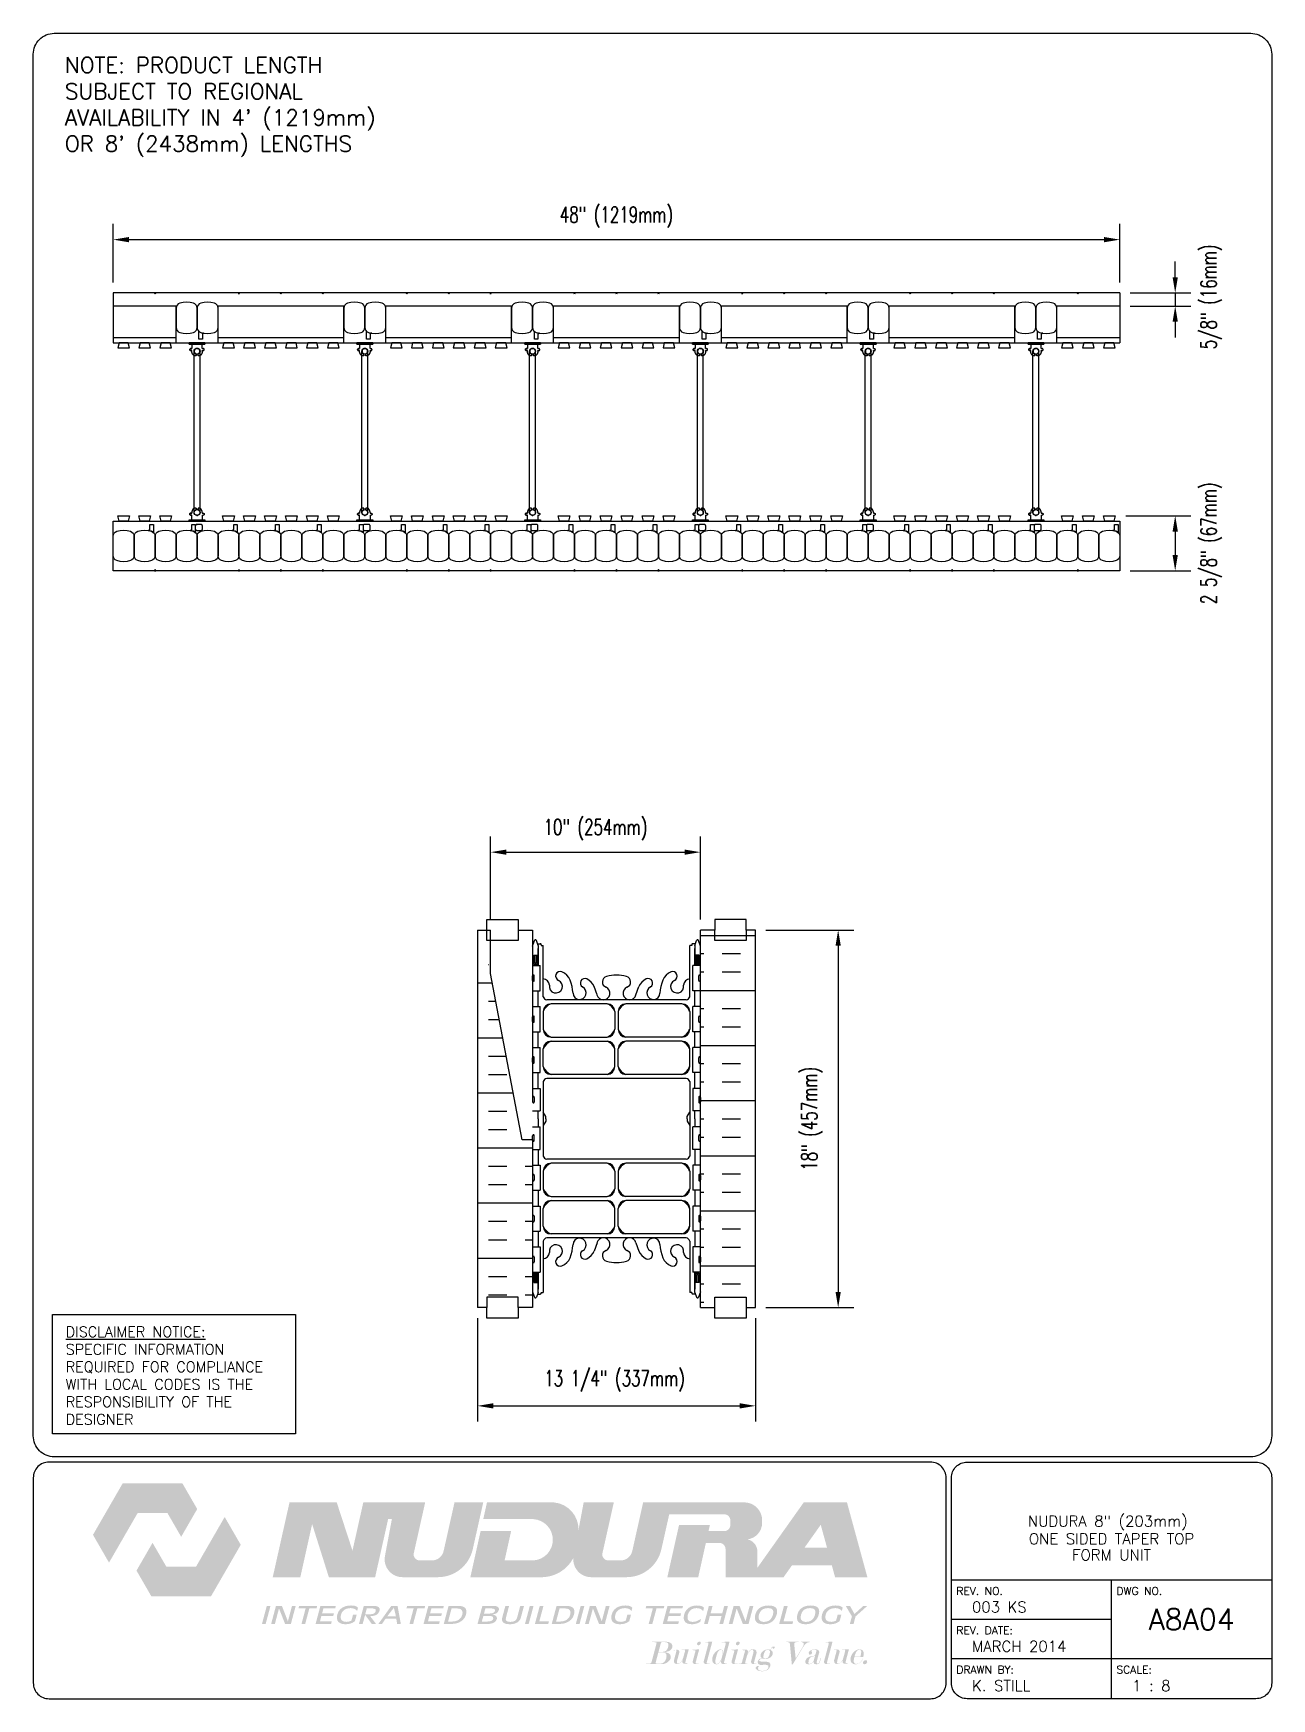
# Paper-space layout 'A8A04' of a CAD drawing. Header units: inches. Extents: x 0.42 to 7.8, y 0.49 to 10.41.
# The model-space entities are those that its viewports show. They can reach past a viewport. Long polylines and large blocks are cut down to what shows.
import ezdxf
from ezdxf.enums import TextEntityAlignment as Align

# ---------------------------------------------------------------- set-up
doc = ezdxf.new("R2010")
doc.units = ezdxf.units.IN
doc.header["$MEASUREMENT"] = 0
doc.linetypes.add('DASHED2', pattern=[0.375, 0.25, -0.125])
doc.linetypes.add('HIDDEN2', pattern=[0.1875, 0.125, -0.0625])
for name, color, linetype in [('HATCH', 12, 'Continuous'), ('Hidden2', 12, 'HIDDEN2'), ('line25', 2, 'Continuous'), ('LINE3', 3, 'Continuous'), ('LINE50', 5, 'Continuous'), ('LINE9', 9, 'Continuous'), ('LOGO', 7, 'Continuous'), ('TBK_LINE65', 3, 'Continuous'), ('TBK_TEXT', 4, 'Continuous'), ('TEXT', 4, 'Continuous'), ('Web_Edge', 9, 'Continuous')]:
    doc.layers.add(name, color=color, linetype=linetype)
doc.styles.add('DIM', font='romans.shx', dxfattribs={"width": 0.7})
doc.styles.add('ROMANS', font='romans.shx', dxfattribs={"height": 0.75})
doc.dimstyles.new('ext_8', dxfattribs={"dimscale": 8, "dimtxt": 0.09375, "dimasz": 0.09375, "dimexe": 0.09375, "dimexo": 0.0625, "dimgap": 0.0625, "dimtad": 1, "dimdec": 1, "dimzin": 3, "dimdsep": 46, "dimlunit": 4, "dimtxsty": 'DIM', "dimcen": 0.09, "dimdle": 0.09375, "dimclrt": 4, "dimadec": 0, "dimazin": 0, "dimtfac": 1, "dimtdec": 1, "dimtmove": 2, "dimatfit": 3, "dimfxl": 0, "dimfrac": 2, "dimtolj": 1, "dimtzin": 0, "dimarcsym": 0})

psp = doc.layouts.new('A8A04')

# ---------------------------------------------------------------- texts
at = {"layer": 'TBK_TEXT', "color": 7, "style": 'ROMANS'}
for s, p in [('REV. NO.', (5.9215, 1.107)), ('DWG NO.', (6.876, 1.107)), ('REV. DATE:', (5.9215, 0.8726)), ('DRAWN BY:', (5.9215, 0.6382)), ('SCALE:', (6.876, 0.6382))]:
    psp.add_text(s, height=0.04688, dxfattribs=at).set_placement(p)
at = {"layer": 'TEXT', "attachment_point": 1, "style": 'ROMANS'}
for s, insert, char_height, width in [("NOTE: PRODUCT LENGTH SUBJECT TO REGIONAL AVAILABILITY IN 4' (1219mm) OR 8' (2438mm) LENGTHS", (0.6087, 10.2717), 0.09375, 2.146076), ('{\\Fromans.shx|c1;\\LDISCLAIMER NOTICE:\\l\\PSPECIFIC INFORMATION REQUIRED FOR COMPLIANCE WITH LOCAL CODES IS THE RESPONSIBILITY OF THE DESIGNER}', (0.6134, 2.7065), 0.0625, 1.41371)]:
    psp.add_mtext(s, dxfattribs=dict(at, insert=insert, char_height=char_height, width=width))

msp = doc.modelspace()

# ---------------------------------------------------------------- blocks, each defined once
blk = doc.blocks.new('TITLEBLOCK-Tag')
at = {"style": 'ROMANS'}
for tag, height, p in [('TITLE_LINE_1', 0.065, (0.927, -0.1328)), ('TITLE_LINE_2', 0.065, (0.9294, -0.2258)), ('CENTRE-LINE-3', 0.065, (0.927, -0.3246)), ('TITLE_LINE_4', 0.065, (0.927, -0.4299)), ('TITLE_LINE_5', 0.065, (0.927, -0.526)), ('DWG', 0.125, (1.4043, -0.9102))]:
    blk.add_attdef(tag, text='', height=height, dxfattribs=at).set_placement(p, align=Align.MIDDLE_CENTER)
for tag, p in [('LATEST_REVISION', (0.0954, -0.8366)), ('REVISION_DATE', (0.0954, -1.071)), ('DRAWN_BY', (0.0954, -1.3053)), ('SCALE', (1.0499, -1.3053))]:
    blk.add_attdef(tag, text='', height=0.065, dxfattribs=at).set_placement(p, align=Align.MIDDLE_LEFT)
blk = doc.blocks.new('*D16')
at = {"layer": 'Defpoints', "color": 0}
for p in [(261.668, 138.136), (213.668, 135.596), (261.668, 135.596)]:
    blk.add_point(p, dxfattribs=at)
at = {"layer": 'TEXT', "color": 0, "lineweight": -2}
for p, q in [((213.668, 136.096), (213.668, 138.886)), ((261.668, 136.096), (261.668, 138.886)), ((214.418, 138.136), (260.918, 138.136))]:
    blk.add_line(p, q, dxfattribs=at)
at = {"layer": 'TEXT', "color": 0}
for points in [[(214.418, 138.261), (214.418, 138.011), (213.668, 138.136)], [(260.918, 138.261), (260.918, 138.011), (261.668, 138.136)]]:
    blk.add_solid(points, dxfattribs=at)
at = {"layer": 'TEXT', "color": 4, "insert": (237.668, 139.208), "char_height": 0.75, "attachment_point": 5, "style": 'DIM'}
blk.add_mtext('\\A1;48" (1219mm)', dxfattribs=at)
blk = doc.blocks.new('*D17')
at = {"layer": 'Defpoints', "color": 0}
for p in [(261.668, 135.596), (261.668, 134.971), (264.31, 134.971)]:
    blk.add_point(p, dxfattribs=at)
at = {"layer": 'TEXT', "color": 0, "lineweight": -2}
for p, q in [((264.31, 136.346), (264.31, 137.096)), ((262.168, 135.596), (265.06, 135.596)), ((264.31, 135.596), (264.31, 134.971)), ((262.168, 134.971), (265.06, 134.971)), ((264.31, 134.221), (264.31, 133.471))]:
    blk.add_line(p, q, dxfattribs=at)
at = {"layer": 'TEXT', "color": 0}
for points in [[(264.185, 136.346), (264.435, 136.346), (264.31, 135.596)], [(264.185, 134.221), (264.435, 134.221), (264.31, 134.971)]]:
    blk.add_solid(points, dxfattribs=at)
at = {"layer": 'TEXT', "color": 4, "insert": (266.027, 135.409), "char_height": 0.75, "attachment_point": 5, "rotation": 90, "style": 'DIM'}
blk.add_mtext('\\A1;5/8" (16mm)', dxfattribs=at)
blk = doc.blocks.new('*D18')
at = {"layer": 'Defpoints', "color": 0}
for p in [(261.449, 124.971), (261.668, 122.346), (264.31, 122.346)]:
    blk.add_point(p, dxfattribs=at)
at = {"layer": 'TEXT', "color": 0, "lineweight": -2}
for p, q in [((261.949, 124.971), (265.06, 124.971)), ((264.31, 124.221), (264.31, 123.096)), ((262.168, 122.346), (265.06, 122.346))]:
    blk.add_line(p, q, dxfattribs=at)
at = {"layer": 'TEXT', "color": 0}
for points in [[(264.185, 124.221), (264.435, 124.221), (264.31, 124.971)], [(264.185, 123.096), (264.435, 123.096), (264.31, 122.346)]]:
    blk.add_solid(points, dxfattribs=at)
at = {"layer": 'TEXT', "color": 4, "insert": (266.027, 123.659), "char_height": 0.75, "attachment_point": 5, "rotation": 90, "style": 'DIM'}
blk.add_mtext('\\A1;2 5/8" (67mm)', dxfattribs=at)
blk = doc.blocks.new('*D19')
at = {"layer": 'Defpoints', "color": 0}
for p in [(244.293, 105.218), (244.293, 87.218), (248.238, 87.218)]:
    blk.add_point(p, dxfattribs=at)
at = {"layer": 'TEXT', "color": 0, "lineweight": -2}
for p, q in [((244.793, 105.218), (248.988, 105.218)), ((248.238, 104.468), (248.238, 87.968)), ((244.793, 87.218), (248.988, 87.218))]:
    blk.add_line(p, q, dxfattribs=at)
at = {"layer": 'TEXT', "color": 0}
for points in [[(248.113, 104.468), (248.363, 104.468), (248.238, 105.218)], [(248.113, 87.968), (248.363, 87.968), (248.238, 87.218)]]:
    blk.add_solid(points, dxfattribs=at)
at = {"layer": 'TEXT', "color": 4, "insert": (246.989, 96.218), "char_height": 0.75, "attachment_point": 5, "rotation": 90, "style": 'DIM'}
blk.add_mtext('\\A1;18" (457mm)', dxfattribs=at)
blk = doc.blocks.new('*D20')
at = {"layer": 'Defpoints', "color": 0}
for p in [(241.668, 108.934), (231.668, 105.218), (241.668, 105.218)]:
    blk.add_point(p, dxfattribs=at)
at = {"layer": 'TEXT', "color": 0, "lineweight": -2}
for p, q in [((231.668, 105.718), (231.668, 109.684)), ((241.668, 105.718), (241.668, 109.684)), ((232.418, 108.934), (240.918, 108.934))]:
    blk.add_line(p, q, dxfattribs=at)
at = {"layer": 'TEXT', "color": 0}
for points in [[(232.418, 109.059), (232.418, 108.809), (231.668, 108.934)], [(240.918, 109.059), (240.918, 108.809), (241.668, 108.934)]]:
    blk.add_solid(points, dxfattribs=at)
at = {"layer": 'TEXT', "color": 4, "insert": (236.668, 110.005), "char_height": 0.75, "attachment_point": 5, "style": 'DIM'}
blk.add_mtext('\\A1;10" (254mm)', dxfattribs=at)
blk = doc.blocks.new('*D21')
at = {"layer": 'Defpoints', "color": 0}
for p in [(231.043, 87.218), (244.293, 87.218), (244.293, 82.534)]:
    blk.add_point(p, dxfattribs=at)
at = {"layer": 'TEXT', "color": 0, "lineweight": -2}
for p, q in [((231.043, 86.718), (231.043, 81.784)), ((244.293, 86.718), (244.293, 81.784)), ((231.793, 82.534), (243.543, 82.534))]:
    blk.add_line(p, q, dxfattribs=at)
at = {"layer": 'TEXT', "color": 0}
for points in [[(231.793, 82.659), (231.793, 82.409), (231.043, 82.534)], [(243.543, 82.659), (243.543, 82.409), (244.293, 82.534)]]:
    blk.add_solid(points, dxfattribs=at)
at = {"layer": 'TEXT', "color": 4, "insert": (237.577, 83.722), "char_height": 0.75, "attachment_point": 5, "style": 'DIM'}
blk.add_mtext('\\A1;13 1/4" (337mm)', dxfattribs=at)
blk = doc.blocks.new('WEB_CENTRE_TOP')
for p, q in [((-0.141, 0), (-0.141, 7.688)), ((0.141, 0), (0.141, 7.688))]:
    blk.add_line(p, q)
for centre in [(0, 7.688), (0, 0)]:
    blk.add_circle(centre, 0.141)
blk = doc.blocks.new('Connector')
blk.add_point((0.271, 0))
at = {"layer": 'LINE9'}
for p, q in [((0, 0.375), (0, -0.375)), ((0.062, -0.375), (0.062, 0.375)), ((0.281, 0.25), (0.062, 0.25))]:
    blk.add_line(p, q, dxfattribs=at)
for points, weights in [([(0.007, 0.375), (0.004, 0.375), (0, 0.375)], [1, 0.972587069138, 0.950305488115]), ([(0.327, 0.343), (0.308, 0.343), (0.281, 0.317), (0.281, 0.297)], [1, 0.85355339, 0.85355339, 1]), ([(0.328, 0.343), (0.327, 0.343), (0.327, 0.343)], [1, 0.70710678, 1]), ([(0.375, 0.297), (0.375, 0.317), (0.348, 0.343), (0.329, 0.343)], [1, 0.85355339, 0.85355339, 1]), ([(0.406, 0.25), (0.546, 0.25), (0.619, 0.131)], [0.958404415409, 0.794674173519, 0.864651571113]), ([(0.619, 0.052), (0.612, 0.049), (0.604, 0.049)], [0.83615024178, 0.892081430621, 1]), ([(0, -0.375), (0.004, -0.375), (0.007, -0.375)], [0.950305488115, 0.972587069138, 1]), ([(0.281, -0.297), (0.281, -0.317), (0.308, -0.343), (0.327, -0.343)], [1, 0.85355339, 0.85355339, 1]), ([(0.327, -0.343), (0.281, -0.343), (0.281, -0.297)], [1, 0.70710678, 1]), ([(0.329, -0.343), (0.348, -0.343), (0.375, -0.317), (0.375, -0.297)], [1, 0.85355339, 0.85355339, 1]), ([(0.375, -0.297), (0.375, -0.343), (0.329, -0.343)], [1, 0.70710678, 1]), ([(0.619, -0.131), (0.546, -0.25), (0.406, -0.25)], [0.864651574428, 0.794674169686, 0.958404415195]), ([(0.604, -0.049), (0.612, -0.049), (0.619, -0.052)], [1, 0.89208144177, 0.836150253337])]:
    blk.add_rational_spline(points, weights, degree=2, dxfattribs=at)
for points, degree in [([(0, 0.375), (0.002, 0.375), (0.005, 0.375), (0.007, 0.375)], 3), ([(0.007, 0.375), (0.021, 0.375), (0.051, 0.375), (0.062, 0.375), (0.062, 0.375)], 3), ([(0.281, 0.25), (0.281, 0.297)], 1), ([(0.327, 0.343), (0.327, 0.343), (0.328, 0.343), (0.328, 0.343)], 3), ([(0.328, 0.343), (0.329, 0.343), (0.329, 0.343), (0.329, 0.343)], 3), ([(0.375, 0.25), (0.375, 0.297)], 1), ([(0.406, 0.25), (0.375, 0.25)], 1), ([(0.406, 0.25), (0.406, 0.25)], 1), ([(0.406, 0.25), (0.406, 0.25)], 1), ([(0.406, 0.25), (0.406, 0.25)], 1), ([(0.406, 0.25), (0.406, 0.25)], 1), ([(0.406, 0.25), (0.406, 0.25)], 1), ([(0.406, 0.25), (0.406, 0.25)], 1), ([(0.406, 0.25), (0.406, 0.25)], 1), ([(0.406, 0.25), (0.406, 0.25)], 1), ([(0.406, 0.25), (0.406, 0.25)], 1), ([(0.406, 0.25), (0.406, 0.25)], 1), ([(0.406, 0.25), (0.406, 0.25)], 1), ([(0.406, 0.25), (0.406, 0.25)], 1), ([(0.406, 0.25), (0.406, 0.25)], 1), ([(0.406, 0.25), (0.406, 0.25)], 1), ([(0.406, 0.25), (0.406, 0.25)], 1), ([(0.406, 0.25), (0.406, 0.25)], 1), ([(0.406, 0.25), (0.406, 0.25)], 1), ([(0.406, 0.25), (0.406, 0.25)], 1), ([(0.406, 0.25), (0.406, 0.25)], 1), ([(0.406, 0.25), (0.406, 0.25)], 1), ([(0.406, 0.25), (0.406, 0.25)], 1), ([(0.406, 0.25), (0.406, 0.25)], 1), ([(0.406, 0.25), (0.406, 0.25)], 1), ([(0.406, 0.25), (0.406, 0.25)], 1), ([(0.604, 0.049), (0.532, 0.049)], 1), ([(0.532, 0.049), (0.532, 0.049)], 1), ([(0.532, 0.049), (0.532, 0.049)], 1), ([(0.532, 0.049), (0.532, 0.049)], 1), ([(0.532, 0.049), (0.532, 0.049)], 1), ([(0.532, 0.049), (0.532, 0.049)], 1), ([(0.532, 0.049), (0.532, 0.049)], 1), ([(0.532, 0.049), (0.532, 0.049)], 1), ([(0.532, 0.049), (0.532, 0.049)], 1), ([(0.532, 0.049), (0.532, 0.049)], 1), ([(0.532, 0.049), (0.532, 0.049)], 1), ([(0.604, 0.049), (0.609, 0.049), (0.614, 0.05), (0.619, 0.052)], 3), ([(0.604, 0.049), (0.604, 0.049)], 1), ([(0.604, 0.049), (0.604, 0.049)], 1), ([(0.604, 0.049), (0.604, 0.049)], 1), ([(0.604, 0.049), (0.604, 0.049)], 1), ([(0.619, 0.131), (0.619, 0.052)], 1), ([(0.619, 0.131), (0.619, 0.131)], 1), ([(0.619, 0.131), (0.619, 0.131)], 1), ([(0.619, 0.131), (0.619, 0.131)], 1), ([(0.619, 0.131), (0.619, 0.131)], 1), ([(0.007, -0.375), (0.005, -0.375), (0.002, -0.375), (0, -0.375)], 3), ([(0.062, -0.375), (0.062, -0.375), (0.051, -0.375), (0.021, -0.375), (0.007, -0.375)], 3), ([(0.062, -0.25), (0.281, -0.25)], 1), ([(0.281, -0.297), (0.281, -0.25)], 1), ([(0.281, -0.25), (0.281, -0.297)], 1), ([(0.328, -0.343), (0.328, -0.343), (0.327, -0.343), (0.327, -0.343)], 3), ([(0.329, -0.343), (0.329, -0.343), (0.329, -0.343), (0.328, -0.343)], 3), ([(0.375, -0.25), (0.375, -0.297)], 1), ([(0.375, -0.297), (0.375, -0.25)], 1), ([(0.406, -0.25), (0.375, -0.25)], 1), ([(0.406, -0.25), (0.406, -0.25)], 1), ([(0.406, -0.25), (0.406, -0.25)], 1), ([(0.406, -0.25), (0.406, -0.25)], 1), ([(0.406, -0.25), (0.406, -0.25)], 1), ([(0.406, -0.25), (0.406, -0.25)], 1), ([(0.406, -0.25), (0.406, -0.25)], 1), ([(0.406, -0.25), (0.406, -0.25)], 1), ([(0.406, -0.25), (0.406, -0.25)], 1), ([(0.406, -0.25), (0.406, -0.25)], 1), ([(0.406, -0.25), (0.406, -0.25)], 1), ([(0.406, -0.25), (0.406, -0.25)], 1), ([(0.532, -0.049), (0.604, -0.049)], 1), ([(0.604, -0.049), (0.58, -0.049), (0.556, -0.049), (0.532, -0.049)], 3), ([(0.532, -0.049), (0.532, -0.049)], 1), ([(0.532, -0.049), (0.532, -0.049)], 1), ([(0.532, -0.049), (0.532, -0.049)], 1), ([(0.532, -0.049), (0.532, -0.049)], 1), ([(0.619, -0.052), (0.614, -0.05), (0.609, -0.049), (0.604, -0.049)], 3), ([(0.604, -0.049), (0.604, -0.049)], 1), ([(0.604, -0.049), (0.604, -0.049)], 1), ([(0.604, -0.049), (0.604, -0.049)], 1), ([(0.604, -0.049), (0.604, -0.049)], 1), ([(0.604, -0.049), (0.604, -0.049)], 1), ([(0.604, -0.049), (0.604, -0.049)], 1), ([(0.604, -0.049), (0.604, -0.049)], 1), ([(0.604, -0.049), (0.604, -0.049)], 1), ([(0.619, -0.052), (0.619, -0.131)], 1), ([(0.619, -0.131), (0.619, -0.131)], 1), ([(0.619, -0.131), (0.619, -0.131)], 1), ([(0.619, -0.131), (0.619, -0.131)], 1), ([(0.619, -0.131), (0.619, -0.131)], 1)]:
    blk.add_open_spline(points, degree=degree, dxfattribs=at)
for points, weights, knots in [([(0.062, 0.375), (0.062, 0.375), (0.046, 0.375), (0.03, 0.375), (0.007, 0.375)], [0.868718858569, 0.861102746415, 1, 0.861102734288, 0.868718859898], [0, 0, 0, 0.5, 0.5, 1, 1, 1]), ([(0.532, 0.049), (0.472, 0.203), (0.333, 0.113), (0.157, 0), (0.333, -0.113), (0.472, -0.203), (0.532, -0.049)], [0.899508922286, 0.599718215298, 1, 0.54226024, 1, 0.599718224335, 0.899508908749], [0, 0, 0, 0.318112, 0.318112, 0.681888, 0.681888, 1, 1, 1]), ([(0.007, -0.375), (0.03, -0.375), (0.046, -0.375), (0.062, -0.375), (0.062, -0.375)], [0.868718859319, 0.861102739573, 1, 0.861102742958, 0.868718858948], [0, 0, 0, 0.5, 0.5, 1, 1, 1])]:
    blk.add_rational_spline(points, weights, degree=2, knots=knots, dxfattribs=at)

# ---------------------------------------------------------------- dimensions: what is measured, and where the dimension line sits
at = {"layer": 'TEXT'}
for base, p1, p2, text, picture, middle in [((261.668, 138.136), (213.668, 135.596), (261.668, 135.596), '48" (1219mm)', '*D16', (237.668, 139.208)), ((241.668, 108.934), (231.668, 105.218), (241.668, 105.218), '10" (254mm)', '*D20', (236.668, 110.005))]:
    dim = msp.add_linear_dim(base=base, p1=p1, p2=p2, text=text, dimstyle='ext_8', dxfattribs=at)
    dim.commit()
    dim.dimension.update_dxf_attribs({"geometry": picture, "text_midpoint": middle})
for base, p1, p2, text, picture, middle in [((264.31, 134.971), (261.668, 135.596), (261.668, 134.971), '5/8" (16mm)', '*D17', (266.027, 135.409)), ((264.31, 122.346), (261.449, 124.971), (261.668, 122.346), '2 5/8" (67mm)', '*D18', (266.027, 123.659)), ((248.238, 87.218), (244.293, 105.218), (244.293, 87.218), '18" (457mm)', '*D19', (246.989, 96.218))]:
    dim = msp.add_linear_dim(base=base, p1=p1, p2=p2, angle=90, text=text, dimstyle='ext_8', dxfattribs=at)
    dim.commit()
    dim.dimension.update_dxf_attribs({"geometry": picture, "text_midpoint": middle, "dimtype": 160})
dim = msp.add_linear_dim(base=(244.293, 82.534), p1=(231.043, 87.218), p2=(244.293, 87.218), text='13 1/4" (337mm)', dimstyle='ext_8', dxfattribs=at)
dim.commit()
dim.dimension.update_dxf_attribs({"geometry": '*D21', "text_midpoint": (237.577, 83.722), "dimtype": 160})

# ---------------------------------------------------------------- hatches: boundary and pattern name
at = {"layer": 'HATCH'}
h = msp.add_hatch(dxfattribs=at)
h.set_pattern_fill('INSUL', color=256, scale=7, style=0)
h.set_pattern_definition([(180, (3167.8296, -309.791), (0, 2.625), []), (180, (3167.8296, -308.916), (0, 2.625), [0.875, -0.875]), (180, (3167.8296, -308.041), (0, 2.625), [0.875, -0.875])])
h.paths.add_polyline_path([(244.293, 87.218), (243.856, 87.218), (243.856, 87.718), (242.356, 87.718), (242.356, 87.218), (241.668, 87.218), (241.668, 105.218), (242.356, 105.218), (242.356, 105.718), (243.856, 105.718), (243.856, 105.218), (244.293, 105.218)])
h = msp.add_hatch(dxfattribs=at)
h.set_pattern_fill('INSUL', color=256, scale=7, style=0)
h.set_pattern_definition([(0, (-2696.189, -364.5442), (0, 2.625), []), (0, (-2696.189, -363.6692), (0, 2.625), [0.875, -0.875]), (0, (-2696.189, -362.7942), (0, 2.625), [0.875, -0.875])])
edge = h.paths.add_edge_path()
edge.add_line((233.668, 95.218), (233.168, 95.218))
edge.add_line((233.168, 95.218), (231.418, 104.468))
edge.add_line((231.418, 104.468), (231.418, 105.218))
edge.add_line((231.418, 105.218), (231.043, 105.218))
edge.add_line((231.043, 105.218), (231.043, 87.218))
edge.add_line((231.043, 87.218), (231.481, 87.218))
edge.add_line((231.481, 87.218), (231.481, 87.718))
edge.add_line((231.481, 87.718), (232.981, 87.718))
edge.add_line((232.981, 87.718), (232.981, 87.218))
edge.add_line((232.981, 87.218), (233.418, 87.218))
edge.add_line((233.668, 95.218), (233.668, 87.218))

# ---------------------------------------------------------------- linework, layer by layer
at = {"layer": 'Hidden2'}
msp.add_lwpolyline([(231.418, 105.218), (231.481, 105.218), (231.481, 105.718), (232.981, 105.718), (232.981, 105.218), (233.668, 105.218), (233.668, 95.218)], dxfattribs=at)
at = {"layer": 'line25'}
for p, q in [((216.668, 134.971), (213.668, 134.971)), ((224.668, 134.971), (218.668, 134.971)), ((232.668, 134.971), (226.668, 134.971)), ((240.668, 134.971), (234.668, 134.971)), ((248.668, 134.971), (242.668, 134.971)), ((256.668, 134.971), (250.668, 134.971)), ((261.668, 134.971), (258.668, 134.971)), ((213.668, 133.221), (261.668, 133.221)), ((213.668, 124.721), (261.668, 124.721)), ((217.647, 124.553), (217.668, 124.553)), ((241.668, 87.218), (241.668, 105.218)), ((233.668, 103.523), (234.033, 103.523)), ((234.033, 102.323), (234.033, 103.523)), ((241.668, 103.523), (241.303, 103.523)), ((241.303, 102.323), (241.303, 103.523)), ((233.668, 102.323), (234.033, 102.323)), ((241.668, 102.323), (241.303, 102.323)), ((233.668, 101.573), (234.033, 101.573)), ((234.033, 100.373), (234.033, 101.573)), ((241.668, 101.573), (241.303, 101.573)), ((241.303, 100.373), (241.303, 101.573)), ((233.668, 100.373), (234.033, 100.373)), ((241.668, 100.373), (241.303, 100.373)), ((233.668, 99.623), (234.033, 99.623)), ((234.033, 98.423), (234.033, 99.623)), ((241.668, 99.623), (241.303, 99.623)), ((241.303, 98.423), (241.303, 99.623)), ((233.668, 98.423), (234.033, 98.423)), ((233.668, 97.673), (234.033, 97.673)), ((234.033, 97.673), (234.033, 96.593)), ((241.668, 98.423), (241.303, 98.423)), ((241.668, 97.673), (241.303, 97.673)), ((241.303, 97.673), (241.303, 96.593)), ((233.668, 96.593), (234.033, 96.593)), ((241.668, 96.593), (241.303, 96.593)), ((233.668, 95.843), (234.033, 95.843)), ((234.033, 94.763), (234.033, 95.843)), ((241.668, 95.843), (241.303, 95.843)), ((241.303, 94.763), (241.303, 95.843)), ((233.668, 95.218), (233.668, 87.218)), ((233.668, 94.763), (234.033, 94.763)), ((241.668, 94.763), (241.303, 94.763)), ((233.668, 94.013), (234.033, 94.013)), ((234.033, 94.013), (234.033, 92.813)), ((241.668, 94.013), (241.303, 94.013)), ((241.303, 94.013), (241.303, 92.813)), ((233.668, 92.813), (234.033, 92.813)), ((241.668, 92.813), (241.303, 92.813)), ((233.668, 92.063), (234.033, 92.063)), ((234.033, 92.063), (234.033, 90.863)), ((241.668, 92.063), (241.303, 92.063)), ((241.303, 92.063), (241.303, 90.863)), ((233.668, 90.863), (234.033, 90.863)), ((241.668, 90.863), (241.303, 90.863)), ((233.668, 90.113), (234.033, 90.113)), ((234.033, 90.113), (234.033, 88.913)), ((241.668, 90.113), (241.303, 90.113)), ((241.303, 90.113), (241.303, 88.913)), ((233.668, 88.913), (234.033, 88.913)), ((241.668, 88.913), (241.303, 88.913))]:
    msp.add_line(p, q, dxfattribs=at)
for points in [[(213.949, 133.221), (213.887, 132.971), (214.449, 132.971), (214.387, 133.221)], [(214.949, 133.221), (214.887, 132.971), (215.449, 132.971), (215.387, 133.221)], [(215.949, 133.221), (215.887, 132.971), (216.449, 132.971), (216.387, 133.221)], [(218.949, 133.221), (218.887, 132.971), (219.449, 132.971), (219.387, 133.221)], [(219.949, 133.221), (219.887, 132.971), (220.449, 132.971), (220.387, 133.221)], [(220.949, 133.221), (220.887, 132.971), (221.449, 132.971), (221.387, 133.221)], [(221.949, 133.221), (221.887, 132.971), (222.449, 132.971), (222.387, 133.221)], [(222.949, 133.221), (222.887, 132.971), (223.449, 132.971), (223.387, 133.221)], [(223.949, 133.221), (223.887, 132.971), (224.449, 132.971), (224.387, 133.221)], [(226.949, 133.221), (226.887, 132.971), (227.449, 132.971), (227.387, 133.221)], [(227.949, 133.221), (227.887, 132.971), (228.449, 132.971), (228.387, 133.221)], [(228.949, 133.221), (228.887, 132.971), (229.449, 132.971), (229.387, 133.221)], [(229.949, 133.221), (229.887, 132.971), (230.449, 132.971), (230.387, 133.221)], [(230.949, 133.221), (230.887, 132.971), (231.449, 132.971), (231.387, 133.221)], [(231.949, 133.221), (231.887, 132.971), (232.449, 132.971), (232.387, 133.221)], [(234.949, 133.221), (234.887, 132.971), (235.449, 132.971), (235.387, 133.221)], [(235.949, 133.221), (235.887, 132.971), (236.449, 132.971), (236.387, 133.221)], [(236.949, 133.221), (236.887, 132.971), (237.449, 132.971), (237.387, 133.221)], [(237.949, 133.221), (237.887, 132.971), (238.449, 132.971), (238.387, 133.221)], [(238.949, 133.221), (238.887, 132.971), (239.449, 132.971), (239.387, 133.221)], [(239.949, 133.221), (239.887, 132.971), (240.449, 132.971), (240.387, 133.221)], [(242.949, 133.221), (242.887, 132.971), (243.449, 132.971), (243.387, 133.221)], [(243.949, 133.221), (243.887, 132.971), (244.449, 132.971), (244.387, 133.221)], [(244.949, 133.221), (244.887, 132.971), (245.449, 132.971), (245.387, 133.221)], [(245.949, 133.221), (245.887, 132.971), (246.449, 132.971), (246.387, 133.221)], [(246.949, 133.221), (246.887, 132.971), (247.449, 132.971), (247.387, 133.221)], [(247.949, 133.221), (247.887, 132.971), (248.449, 132.971), (248.387, 133.221)], [(250.949, 133.221), (250.887, 132.971), (251.449, 132.971), (251.387, 133.221)], [(251.949, 133.221), (251.887, 132.971), (252.449, 132.971), (252.387, 133.221)], [(252.949, 133.221), (252.887, 132.971), (253.449, 132.971), (253.387, 133.221)], [(253.949, 133.221), (253.887, 132.971), (254.449, 132.971), (254.387, 133.221)], [(254.949, 133.221), (254.887, 132.971), (255.449, 132.971), (255.387, 133.221)], [(255.949, 133.221), (255.887, 132.971), (256.449, 132.971), (256.387, 133.221)], [(258.949, 133.221), (258.887, 132.971), (259.449, 132.971), (259.387, 133.221)], [(259.949, 133.221), (259.887, 132.971), (260.449, 132.971), (260.387, 133.221)], [(260.949, 133.221), (260.887, 132.971), (261.449, 132.971), (261.387, 133.221)], [(213.949, 124.721), (213.887, 124.971), (214.449, 124.971), (214.387, 124.721)], [(214.949, 124.721), (214.887, 124.971), (215.449, 124.971), (215.387, 124.721)], [(215.949, 124.721), (215.887, 124.971), (216.449, 124.971), (216.387, 124.721)], [(218.949, 124.721), (218.887, 124.971), (219.449, 124.971), (219.387, 124.721)], [(219.949, 124.721), (219.887, 124.971), (220.449, 124.971), (220.387, 124.721)], [(220.949, 124.721), (220.887, 124.971), (221.449, 124.971), (221.387, 124.721)], [(221.949, 124.721), (221.887, 124.971), (222.449, 124.971), (222.387, 124.721)], [(222.949, 124.721), (222.887, 124.971), (223.449, 124.971), (223.387, 124.721)], [(223.949, 124.721), (223.887, 124.971), (224.449, 124.971), (224.387, 124.721)], [(226.949, 124.721), (226.887, 124.971), (227.449, 124.971), (227.387, 124.721)], [(227.949, 124.721), (227.887, 124.971), (228.449, 124.971), (228.387, 124.721)], [(228.949, 124.721), (228.887, 124.971), (229.449, 124.971), (229.387, 124.721)], [(229.949, 124.721), (229.887, 124.971), (230.449, 124.971), (230.387, 124.721)], [(230.949, 124.721), (230.887, 124.971), (231.449, 124.971), (231.387, 124.721)], [(231.949, 124.721), (231.887, 124.971), (232.449, 124.971), (232.387, 124.721)], [(234.949, 124.721), (234.887, 124.971), (235.449, 124.971), (235.387, 124.721)], [(235.949, 124.721), (235.887, 124.971), (236.449, 124.971), (236.387, 124.721)], [(236.949, 124.721), (236.887, 124.971), (237.449, 124.971), (237.387, 124.721)], [(237.949, 124.721), (237.887, 124.971), (238.449, 124.971), (238.387, 124.721)], [(238.949, 124.721), (238.887, 124.971), (239.449, 124.971), (239.387, 124.721)], [(239.949, 124.721), (239.887, 124.971), (240.449, 124.971), (240.387, 124.721)], [(242.949, 124.721), (242.887, 124.971), (243.449, 124.971), (243.387, 124.721)], [(243.949, 124.721), (243.887, 124.971), (244.449, 124.971), (244.387, 124.721)], [(244.949, 124.721), (244.887, 124.971), (245.449, 124.971), (245.387, 124.721)], [(245.949, 124.721), (245.887, 124.971), (246.449, 124.971), (246.387, 124.721)], [(246.949, 124.721), (246.887, 124.971), (247.449, 124.971), (247.387, 124.721)], [(247.949, 124.721), (247.887, 124.971), (248.449, 124.971), (248.387, 124.721)], [(250.949, 124.721), (250.887, 124.971), (251.449, 124.971), (251.387, 124.721)], [(251.949, 124.721), (251.887, 124.971), (252.449, 124.971), (252.387, 124.721)], [(252.949, 124.721), (252.887, 124.971), (253.449, 124.971), (253.387, 124.721)], [(253.949, 124.721), (253.887, 124.971), (254.449, 124.971), (254.387, 124.721)], [(254.949, 124.721), (254.887, 124.971), (255.449, 124.971), (255.387, 124.721)], [(255.949, 124.721), (255.887, 124.971), (256.449, 124.971), (256.387, 124.721)], [(258.949, 124.721), (258.887, 124.971), (259.449, 124.971), (259.387, 124.721)], [(259.949, 124.721), (259.887, 124.971), (260.449, 124.971), (260.387, 124.721)], [(260.949, 124.721), (260.887, 124.971), (261.449, 124.971), (261.387, 124.721)]]:
    msp.add_lwpolyline(points, close=True, dxfattribs=at)
at = {"layer": 'LINE50'}
for p, q in [((261.668, 135.596), (213.668, 135.596)), ((213.668, 135.596), (213.668, 133.221)), ((261.668, 135.596), (261.668, 133.221)), ((213.668, 122.346), (213.668, 124.721)), ((261.668, 124.721), (261.668, 122.346)), ((261.668, 122.346), (213.668, 122.346)), ((231.043, 105.218), (231.043, 105.218)), ((231.043, 105.218), (231.043, 87.218)), ((231.043, 105.218), (231.668, 105.218)), ((244.293, 87.218), (244.293, 105.218))]:
    msp.add_line(p, q, dxfattribs=at)
for points in [[(244.293, 105.218), (243.856, 105.218), (243.856, 105.718), (242.356, 105.718), (242.356, 105.218), (241.668, 105.218)], [(233.668, 95.218), (233.168, 95.218), (231.668, 103.147), (231.668, 105.218)], [(233.668, 87.218), (232.981, 87.218), (232.981, 87.718), (231.481, 87.718), (231.481, 87.218), (231.043, 87.218)], [(241.668, 87.218), (242.356, 87.218), (242.356, 87.718), (243.856, 87.718), (243.856, 87.218), (244.293, 87.218)]]:
    msp.add_lwpolyline(points, dxfattribs=at)
at = {"layer": 'LINE9'}
for p, q in [((216.668, 133.221), (216.668, 134.971)), ((218.668, 133.221), (218.668, 134.971)), ((224.668, 133.221), (224.668, 134.971)), ((226.668, 133.221), (226.668, 134.971)), ((232.668, 133.221), (232.668, 134.971)), ((234.668, 133.221), (234.668, 134.971)), ((240.668, 133.221), (240.668, 134.971)), ((242.668, 133.221), (242.668, 134.971)), ((248.668, 133.221), (248.668, 134.971)), ((250.668, 133.221), (250.668, 134.971)), ((256.668, 133.221), (256.668, 134.971)), ((258.668, 133.221), (258.668, 134.971)), ((213.668, 133.471), (216.668, 133.471)), ((218.668, 133.471), (224.668, 133.471)), ((226.668, 133.471), (232.668, 133.471)), ((234.668, 133.471), (240.668, 133.471)), ((242.668, 133.471), (248.668, 133.471)), ((250.668, 133.471), (256.668, 133.471)), ((258.668, 133.471), (261.668, 133.471)), ((233.668, 102.813), (233.668, 103.033)), ((233.668, 102.978), (233.668, 102.978)), ((233.668, 102.868), (233.668, 102.868)), ((233.708, 103.073), (233.708, 103.073)), ((233.708, 102.773), (233.708, 102.773)), ((233.748, 102.813), (233.748, 103.033)), ((241.588, 102.813), (241.588, 103.033)), ((241.628, 103.073), (241.628, 103.073)), ((241.628, 102.773), (241.628, 102.773)), ((241.668, 102.813), (241.668, 103.033)), ((241.668, 102.978), (241.668, 102.978)), ((241.668, 102.868), (241.668, 102.868)), ((233.668, 100.863), (233.668, 101.083)), ((233.668, 101.028), (233.668, 101.028)), ((233.668, 100.918), (233.668, 100.918)), ((233.708, 101.123), (233.708, 101.123)), ((233.748, 100.863), (233.748, 101.083)), ((241.588, 100.863), (241.588, 101.083)), ((241.628, 101.123), (241.628, 101.123)), ((241.668, 100.863), (241.668, 101.083)), ((241.668, 101.028), (241.668, 101.028)), ((241.668, 100.918), (241.668, 100.918)), ((233.708, 100.823), (233.708, 100.823)), ((241.628, 100.823), (241.628, 100.823)), ((233.668, 98.913), (233.668, 99.133)), ((233.668, 99.078), (233.668, 99.078)), ((233.668, 98.968), (233.668, 98.968)), ((233.708, 99.173), (233.708, 99.173)), ((233.708, 98.873), (233.708, 98.873)), ((233.748, 98.913), (233.748, 99.133)), ((241.588, 98.913), (241.588, 99.133)), ((241.628, 99.173), (241.628, 99.173)), ((241.628, 98.873), (241.628, 98.873)), ((241.668, 98.913), (241.668, 99.133)), ((241.668, 99.078), (241.668, 99.078)), ((241.668, 98.968), (241.668, 98.968)), ((233.668, 97.243), (233.668, 97.023)), ((233.668, 97.188), (233.668, 97.188)), ((233.668, 97.078), (233.668, 97.078)), ((233.708, 97.283), (233.708, 97.283)), ((233.708, 96.983), (233.708, 96.983)), ((233.748, 97.243), (233.748, 97.023)), ((241.588, 97.243), (241.588, 97.023)), ((241.628, 97.283), (241.628, 97.283)), ((241.628, 96.983), (241.628, 96.983)), ((241.668, 97.243), (241.668, 97.023)), ((241.668, 97.188), (241.668, 97.188)), ((241.668, 97.078), (241.668, 97.078)), ((233.668, 95.193), (233.668, 95.413)), ((233.668, 95.358), (233.668, 95.358)), ((233.708, 95.453), (233.708, 95.453)), ((233.748, 95.193), (233.748, 95.413)), ((241.588, 95.193), (241.588, 95.413)), ((241.628, 95.453), (241.628, 95.453)), ((241.668, 95.193), (241.668, 95.413)), ((241.668, 95.358), (241.668, 95.358)), ((233.668, 95.248), (233.668, 95.248)), ((233.708, 95.153), (233.708, 95.153)), ((241.628, 95.153), (241.628, 95.153)), ((241.668, 95.248), (241.668, 95.248)), ((233.668, 93.523), (233.668, 93.303)), ((233.668, 93.468), (233.668, 93.468)), ((233.668, 93.358), (233.668, 93.358)), ((233.708, 93.563), (233.708, 93.563)), ((233.708, 93.263), (233.708, 93.263)), ((233.748, 93.523), (233.748, 93.303)), ((241.588, 93.523), (241.588, 93.303)), ((241.628, 93.563), (241.628, 93.563)), ((241.628, 93.263), (241.628, 93.263)), ((241.668, 93.523), (241.668, 93.303)), ((241.668, 93.468), (241.668, 93.468)), ((241.668, 93.358), (241.668, 93.358)), ((233.668, 91.573), (233.668, 91.353)), ((233.668, 91.518), (233.668, 91.518)), ((233.668, 91.408), (233.668, 91.408)), ((233.708, 91.313), (233.708, 91.313)), ((233.748, 91.573), (233.748, 91.353)), ((241.588, 91.573), (241.588, 91.353)), ((241.628, 91.313), (241.628, 91.313)), ((241.668, 91.573), (241.668, 91.353)), ((241.668, 91.518), (241.668, 91.518)), ((241.668, 91.408), (241.668, 91.408)), ((233.668, 89.623), (233.668, 89.403)), ((233.668, 89.568), (233.668, 89.568)), ((233.668, 89.458), (233.668, 89.458)), ((233.708, 89.663), (233.708, 89.663)), ((233.708, 89.363), (233.708, 89.363)), ((233.748, 89.623), (233.748, 89.403)), ((241.588, 89.623), (241.588, 89.403)), ((241.628, 89.663), (241.628, 89.663)), ((241.628, 89.363), (241.628, 89.363)), ((241.668, 89.623), (241.668, 89.403)), ((241.668, 89.568), (241.668, 89.568)), ((241.668, 89.458), (241.668, 89.458))]:
    msp.add_line(p, q, dxfattribs=at)
for points in [[(215.699, 135.596), (215.668, 135.532), (215.637, 135.596)], [(219.699, 135.596), (219.668, 135.532), (219.637, 135.596)], [(221.699, 135.596), (221.668, 135.532), (221.637, 135.596)], [(223.699, 135.596), (223.668, 135.532), (223.637, 135.596)], [(227.699, 135.596), (227.668, 135.532), (227.637, 135.596)], [(229.699, 135.596), (229.668, 135.532), (229.637, 135.596)], [(231.699, 135.596), (231.668, 135.532), (231.637, 135.596)], [(235.699, 135.596), (235.668, 135.532), (235.637, 135.596)], [(237.699, 135.596), (237.668, 135.532), (237.637, 135.596)], [(239.699, 135.596), (239.668, 135.532), (239.637, 135.596)], [(243.699, 135.596), (243.668, 135.532), (243.637, 135.596)], [(245.699, 135.596), (245.668, 135.532), (245.637, 135.596)], [(247.699, 135.596), (247.668, 135.532), (247.637, 135.596)], [(251.699, 135.596), (251.668, 135.532), (251.637, 135.596)], [(253.699, 135.596), (253.668, 135.532), (253.637, 135.596)], [(255.699, 135.596), (255.668, 135.532), (255.637, 135.596)], [(259.699, 135.596), (259.668, 135.532), (259.637, 135.596)], [(215.699, 122.346), (215.668, 122.411), (215.637, 122.346)], [(219.699, 122.346), (219.668, 122.411), (219.637, 122.346)], [(221.699, 122.346), (221.668, 122.411), (221.637, 122.346)], [(223.699, 122.346), (223.668, 122.411), (223.637, 122.346)], [(227.699, 122.346), (227.668, 122.411), (227.637, 122.346)], [(229.699, 122.346), (229.668, 122.411), (229.637, 122.346)], [(231.699, 122.346), (231.668, 122.411), (231.637, 122.346)], [(235.699, 122.346), (235.668, 122.411), (235.637, 122.346)], [(237.699, 122.346), (237.668, 122.411), (237.637, 122.346)], [(239.699, 122.346), (239.668, 122.411), (239.637, 122.346)], [(243.699, 122.346), (243.668, 122.411), (243.637, 122.346)], [(245.699, 122.346), (245.668, 122.411), (245.637, 122.346)], [(247.699, 122.346), (247.668, 122.411), (247.637, 122.346)], [(251.699, 122.346), (251.668, 122.411), (251.637, 122.346)], [(253.699, 122.346), (253.668, 122.411), (253.637, 122.346)], [(255.699, 122.346), (255.668, 122.411), (255.637, 122.346)], [(259.699, 122.346), (259.668, 122.411), (259.637, 122.346)]]:
    msp.add_lwpolyline(points, close=True, dxfattribs=at)
for points in [[(216.841, 133.71, 0.157671), (217.495, 133.71, 0.325305), (217.668, 133.948), (217.668, 134.869, 0.325305), (217.495, 135.107, 0.157671), (216.841, 135.107, 0.325305), (216.668, 134.869), (216.668, 133.948, 0.325305)], [(217.841, 133.71, 0.157671), (218.495, 133.71, 0.325305), (218.668, 133.948), (218.668, 134.869, 0.325305), (218.495, 135.107, 0.157671), (217.841, 135.107, 0.325305), (217.668, 134.869), (217.668, 133.948, 0.325305)], [(224.841, 133.71, 0.157671), (225.495, 133.71, 0.325305), (225.668, 133.948), (225.668, 134.869, 0.325305), (225.495, 135.107, 0.157671), (224.841, 135.107, 0.325305), (224.668, 134.869), (224.668, 133.948, 0.325305)], [(225.841, 133.71, 0.157671), (226.495, 133.71, 0.325305), (226.668, 133.948), (226.668, 134.869, 0.325305), (226.495, 135.107, 0.157671), (225.841, 135.107, 0.325305), (225.668, 134.869), (225.668, 133.948, 0.325305)], [(232.841, 133.71, 0.157671), (233.495, 133.71, 0.325305), (233.668, 133.948), (233.668, 134.869, 0.325305), (233.495, 135.107, 0.157671), (232.841, 135.107, 0.325305), (232.668, 134.869), (232.668, 133.948, 0.325305)], [(233.841, 133.71, 0.157671), (234.495, 133.71, 0.325305), (234.668, 133.948), (234.668, 134.869, 0.325305), (234.495, 135.107, 0.157671), (233.841, 135.107, 0.325305), (233.668, 134.869), (233.668, 133.948, 0.325305)], [(240.841, 133.71, 0.157671), (241.495, 133.71, 0.325305), (241.668, 133.948), (241.668, 134.869, 0.325305), (241.495, 135.107, 0.157671), (240.841, 135.107, 0.325305), (240.668, 134.869), (240.668, 133.948, 0.325305)], [(241.841, 133.71, 0.157671), (242.495, 133.71, 0.325305), (242.668, 133.948), (242.668, 134.869, 0.325305), (242.495, 135.107, 0.157671), (241.841, 135.107, 0.325305), (241.668, 134.869), (241.668, 133.948, 0.325305)], [(248.841, 133.71, 0.157671), (249.495, 133.71, 0.325305), (249.668, 133.948), (249.668, 134.869, 0.325305), (249.495, 135.107, 0.157671), (248.841, 135.107, 0.325305), (248.668, 134.869), (248.668, 133.948, 0.325305)], [(249.841, 133.71, 0.157671), (250.495, 133.71, 0.325305), (250.668, 133.948), (250.668, 134.869, 0.325305), (250.495, 135.107, 0.157671), (249.841, 135.107, 0.325305), (249.668, 134.869), (249.668, 133.948, 0.325305)], [(256.841, 133.71, 0.157671), (257.495, 133.71, 0.325305), (257.668, 133.948), (257.668, 134.869, 0.325305), (257.495, 135.107, 0.157671), (256.841, 135.107, 0.325305), (256.668, 134.869), (256.668, 133.948, 0.325305)], [(257.841, 133.71, 0.157671), (258.495, 133.71, 0.325305), (258.668, 133.948), (258.668, 134.869, 0.325305), (258.495, 135.107, 0.157671), (257.841, 135.107, 0.325305), (257.668, 134.869), (257.668, 133.948, 0.325305)], [(217.841, 133.71, 0.037267), (217.995, 133.673, 0.463036), (217.922, 133.611), (217.922, 133.39), (217.751, 133.39), (217.751, 133.736, 0.189002), (217.735, 133.778, 0.128407)], [(225.841, 133.71, 0.037267), (225.995, 133.673, 0.463036), (225.922, 133.611), (225.922, 133.39), (225.751, 133.39), (225.751, 133.736, 0.189002), (225.735, 133.778, 0.128407)], [(233.841, 133.71, 0.037267), (233.995, 133.673, 0.463036), (233.922, 133.611), (233.922, 133.39), (233.751, 133.39), (233.751, 133.736, 0.189002), (233.735, 133.778, 0.128407)], [(241.841, 133.71, 0.037267), (241.995, 133.673, 0.463036), (241.922, 133.611), (241.922, 133.39), (241.751, 133.39), (241.751, 133.736, 0.189002), (241.735, 133.778, 0.128407)], [(249.841, 133.71, 0.037267), (249.995, 133.673, 0.463036), (249.922, 133.611), (249.922, 133.39), (249.751, 133.39), (249.751, 133.736, 0.189002), (249.735, 133.778, 0.128407)], [(257.841, 133.71, 0.037267), (257.995, 133.673, 0.463036), (257.922, 133.611), (257.922, 133.39), (257.751, 133.39), (257.751, 133.736, 0.189002), (257.735, 133.778, 0.128407)], [(213.841, 124.232, -0.157671), (214.495, 124.232, -0.325305), (214.668, 123.994), (214.668, 123.073, -0.325305), (214.495, 122.835, -0.157671), (213.841, 122.835, -0.325305), (213.668, 123.073), (213.668, 123.994, -0.325305)], [(214.841, 124.232, -0.157671), (215.495, 124.232, -0.325305), (215.668, 123.994), (215.668, 123.073, -0.325305), (215.495, 122.835, -0.157671), (214.841, 122.835, -0.325305), (214.668, 123.073), (214.668, 123.994, -0.325305)], [(215.495, 124.232, 0.037267), (215.341, 124.27, 0.463036), (215.414, 124.331), (215.414, 124.553), (215.585, 124.553), (215.585, 124.207, 0.189002), (215.601, 124.164, 0.128407)], [(215.841, 124.232, -0.157671), (216.495, 124.232, -0.325305), (216.668, 123.994), (216.668, 123.073, -0.325305), (216.495, 122.835, -0.157671), (215.841, 122.835, -0.325305), (215.668, 123.073), (215.668, 123.994, -0.325305)], [(216.841, 124.232, -0.157671), (217.495, 124.232, -0.325305), (217.668, 123.994), (217.668, 123.073, -0.325305), (217.495, 122.835, -0.157671), (216.841, 122.835, -0.325305), (216.668, 123.073), (216.668, 123.994, -0.325305)], [(217.495, 124.232, 0.037267), (217.341, 124.27, 0.463036), (217.414, 124.331), (217.414, 124.553), (217.585, 124.553), (217.585, 124.207, 0.189002), (217.601, 124.164, 0.128407)], [(217.585, 124.338, 0.414214), (217.647, 124.275), (217.86, 124.275, 0.414214), (217.922, 124.338), (217.922, 124.49, 0.414214), (217.86, 124.553), (217.647, 124.553, 0.414214), (217.585, 124.49)], [(217.841, 124.232, -0.157671), (218.495, 124.232, -0.325305), (218.668, 123.994), (218.668, 123.073, -0.325305), (218.495, 122.835, -0.157671), (217.841, 122.835, -0.325305), (217.668, 123.073), (217.668, 123.994, -0.325305)], [(218.841, 124.232, -0.157671), (219.495, 124.232, -0.325305), (219.668, 123.994), (219.668, 123.073, -0.325305), (219.495, 122.835, -0.157671), (218.841, 122.835, -0.325305), (218.668, 123.073), (218.668, 123.994, -0.325305)], [(219.495, 124.232, 0.037267), (219.341, 124.27, 0.463036), (219.414, 124.331), (219.414, 124.553), (219.585, 124.553), (219.585, 124.207, 0.189002), (219.601, 124.164, 0.128407)], [(219.841, 124.232, -0.157671), (220.495, 124.232, -0.325305), (220.668, 123.994), (220.668, 123.073, -0.325305), (220.495, 122.835, -0.157671), (219.841, 122.835, -0.325305), (219.668, 123.073), (219.668, 123.994, -0.325305)], [(220.841, 124.232, -0.157671), (221.495, 124.232, -0.325305), (221.668, 123.994), (221.668, 123.073, -0.325305), (221.495, 122.835, -0.157671), (220.841, 122.835, -0.325305), (220.668, 123.073), (220.668, 123.994, -0.325305)], [(221.495, 124.232, 0.037267), (221.341, 124.27, 0.463036), (221.414, 124.331), (221.414, 124.553), (221.585, 124.553), (221.585, 124.207, 0.189002), (221.601, 124.164, 0.128407)], [(221.841, 124.232, -0.157671), (222.495, 124.232, -0.325305), (222.668, 123.994), (222.668, 123.073, -0.325305), (222.495, 122.835, -0.157671), (221.841, 122.835, -0.325305), (221.668, 123.073), (221.668, 123.994, -0.325305)], [(222.841, 124.232, -0.157671), (223.495, 124.232, -0.325305), (223.668, 123.994), (223.668, 123.073, -0.325305), (223.495, 122.835, -0.157671), (222.841, 122.835, -0.325305), (222.668, 123.073), (222.668, 123.994, -0.325305)], [(223.495, 124.232, 0.037267), (223.341, 124.27, 0.463036), (223.414, 124.331), (223.414, 124.553), (223.585, 124.553), (223.585, 124.207, 0.189002), (223.601, 124.164, 0.128407)], [(223.841, 124.232, -0.157671), (224.495, 124.232, -0.325305), (224.668, 123.994), (224.668, 123.073, -0.325305), (224.495, 122.835, -0.157671), (223.841, 122.835, -0.325305), (223.668, 123.073), (223.668, 123.994, -0.325305)], [(224.841, 124.232, -0.157671), (225.495, 124.232, -0.325305), (225.668, 123.994), (225.668, 123.073, -0.325305), (225.495, 122.835, -0.157671), (224.841, 122.835, -0.325305), (224.668, 123.073), (224.668, 123.994, -0.325305)], [(225.495, 124.232, 0.037267), (225.341, 124.27, 0.463036), (225.414, 124.331), (225.414, 124.553), (225.585, 124.553), (225.585, 124.207, 0.189002), (225.601, 124.164, 0.128407)], [(225.585, 124.338, 0.414214), (225.647, 124.275), (225.86, 124.275, 0.414214), (225.922, 124.338), (225.922, 124.49, 0.414214), (225.86, 124.553), (225.647, 124.553, 0.414214), (225.585, 124.49)], [(225.841, 124.232, -0.157671), (226.495, 124.232, -0.325305), (226.668, 123.994), (226.668, 123.073, -0.325305), (226.495, 122.835, -0.157671), (225.841, 122.835, -0.325305), (225.668, 123.073), (225.668, 123.994, -0.325305)], [(226.841, 124.232, -0.157671), (227.495, 124.232, -0.325305), (227.668, 123.994), (227.668, 123.073, -0.325305), (227.495, 122.835, -0.157671), (226.841, 122.835, -0.325305), (226.668, 123.073), (226.668, 123.994, -0.325305)], [(227.495, 124.232, 0.037267), (227.341, 124.27, 0.463036), (227.414, 124.331), (227.414, 124.553), (227.585, 124.553), (227.585, 124.207, 0.189002), (227.601, 124.164, 0.128407)], [(227.841, 124.232, -0.157671), (228.495, 124.232, -0.325305), (228.668, 123.994), (228.668, 123.073, -0.325305), (228.495, 122.835, -0.157671), (227.841, 122.835, -0.325305), (227.668, 123.073), (227.668, 123.994, -0.325305)], [(228.841, 124.232, -0.157671), (229.495, 124.232, -0.325305), (229.668, 123.994), (229.668, 123.073, -0.325305), (229.495, 122.835, -0.157671), (228.841, 122.835, -0.325305), (228.668, 123.073), (228.668, 123.994, -0.325305)], [(229.495, 124.232, 0.037267), (229.341, 124.27, 0.463036), (229.414, 124.331), (229.414, 124.553), (229.585, 124.553), (229.585, 124.207, 0.189002), (229.601, 124.164, 0.128407)], [(229.841, 124.232, -0.157671), (230.495, 124.232, -0.325305), (230.668, 123.994), (230.668, 123.073, -0.325305), (230.495, 122.835, -0.157671), (229.841, 122.835, -0.325305), (229.668, 123.073), (229.668, 123.994, -0.325305)], [(230.841, 124.232, -0.157671), (231.495, 124.232, -0.325305), (231.668, 123.994), (231.668, 123.073, -0.325305), (231.495, 122.835, -0.157671), (230.841, 122.835, -0.325305), (230.668, 123.073), (230.668, 123.994, -0.325305)], [(231.495, 124.232, 0.037267), (231.341, 124.27, 0.463036), (231.414, 124.331), (231.414, 124.553), (231.585, 124.553), (231.585, 124.207, 0.189002), (231.601, 124.164, 0.128407)], [(231.841, 124.232, -0.157671), (232.495, 124.232, -0.325305), (232.668, 123.994), (232.668, 123.073, -0.325305), (232.495, 122.835, -0.157671), (231.841, 122.835, -0.325305), (231.668, 123.073), (231.668, 123.994, -0.325305)], [(232.841, 124.232, -0.157671), (233.495, 124.232, -0.325305), (233.668, 123.994), (233.668, 123.073, -0.325305), (233.495, 122.835, -0.157671), (232.841, 122.835, -0.325305), (232.668, 123.073), (232.668, 123.994, -0.325305)], [(233.495, 124.232, 0.037267), (233.341, 124.27, 0.463036), (233.414, 124.331), (233.414, 124.553), (233.585, 124.553), (233.585, 124.207, 0.189002), (233.601, 124.164, 0.128407)], [(233.585, 124.338, 0.414214), (233.647, 124.275), (233.86, 124.275, 0.414214), (233.922, 124.338), (233.922, 124.49, 0.414214), (233.86, 124.553), (233.647, 124.553, 0.414214), (233.585, 124.49)], [(233.841, 124.232, -0.157671), (234.495, 124.232, -0.325305), (234.668, 123.994), (234.668, 123.073, -0.325305), (234.495, 122.835, -0.157671), (233.841, 122.835, -0.325305), (233.668, 123.073), (233.668, 123.994, -0.325305)], [(234.841, 124.232, -0.157671), (235.495, 124.232, -0.325305), (235.668, 123.994), (235.668, 123.073, -0.325305), (235.495, 122.835, -0.157671), (234.841, 122.835, -0.325305), (234.668, 123.073), (234.668, 123.994, -0.325305)], [(235.495, 124.232, 0.037267), (235.341, 124.27, 0.463036), (235.414, 124.331), (235.414, 124.553), (235.585, 124.553), (235.585, 124.207, 0.189002), (235.601, 124.164, 0.128407)], [(235.841, 124.232, -0.157671), (236.495, 124.232, -0.325305), (236.668, 123.994), (236.668, 123.073, -0.325305), (236.495, 122.835, -0.157671), (235.841, 122.835, -0.325305), (235.668, 123.073), (235.668, 123.994, -0.325305)], [(236.841, 124.232, -0.157671), (237.495, 124.232, -0.325305), (237.668, 123.994), (237.668, 123.073, -0.325305), (237.495, 122.835, -0.157671), (236.841, 122.835, -0.325305), (236.668, 123.073), (236.668, 123.994, -0.325305)], [(237.495, 124.232, 0.037267), (237.341, 124.27, 0.463036), (237.414, 124.331), (237.414, 124.553), (237.585, 124.553), (237.585, 124.207, 0.189002), (237.601, 124.164, 0.128407)], [(237.841, 124.232, -0.157671), (238.495, 124.232, -0.325305), (238.668, 123.994), (238.668, 123.073, -0.325305), (238.495, 122.835, -0.157671), (237.841, 122.835, -0.325305), (237.668, 123.073), (237.668, 123.994, -0.325305)], [(238.841, 124.232, -0.157671), (239.495, 124.232, -0.325305), (239.668, 123.994), (239.668, 123.073, -0.325305), (239.495, 122.835, -0.157671), (238.841, 122.835, -0.325305), (238.668, 123.073), (238.668, 123.994, -0.325305)], [(239.495, 124.232, 0.037267), (239.341, 124.27, 0.463036), (239.414, 124.331), (239.414, 124.553), (239.585, 124.553), (239.585, 124.207, 0.189002), (239.601, 124.164, 0.128407)], [(239.841, 124.232, -0.157671), (240.495, 124.232, -0.325305), (240.668, 123.994), (240.668, 123.073, -0.325305), (240.495, 122.835, -0.157671), (239.841, 122.835, -0.325305), (239.668, 123.073), (239.668, 123.994, -0.325305)], [(240.841, 124.232, -0.157671), (241.495, 124.232, -0.325305), (241.668, 123.994), (241.668, 123.073, -0.325305), (241.495, 122.835, -0.157671), (240.841, 122.835, -0.325305), (240.668, 123.073), (240.668, 123.994, -0.325305)], [(241.495, 124.232, 0.037267), (241.341, 124.27, 0.463036), (241.414, 124.331), (241.414, 124.553), (241.585, 124.553), (241.585, 124.207, 0.189002), (241.601, 124.164, 0.128407)], [(241.585, 124.338, 0.414214), (241.647, 124.275), (241.86, 124.275, 0.414214), (241.922, 124.338), (241.922, 124.49, 0.414214), (241.86, 124.553), (241.647, 124.553, 0.414214), (241.585, 124.49)], [(241.841, 124.232, -0.157671), (242.495, 124.232, -0.325305), (242.668, 123.994), (242.668, 123.073, -0.325305), (242.495, 122.835, -0.157671), (241.841, 122.835, -0.325305), (241.668, 123.073), (241.668, 123.994, -0.325305)], [(242.841, 124.232, -0.157671), (243.495, 124.232, -0.325305), (243.668, 123.994), (243.668, 123.073, -0.325305), (243.495, 122.835, -0.157671), (242.841, 122.835, -0.325305), (242.668, 123.073), (242.668, 123.994, -0.325305)], [(243.495, 124.232, 0.037267), (243.341, 124.27, 0.463036), (243.414, 124.331), (243.414, 124.553), (243.585, 124.553), (243.585, 124.207, 0.189002), (243.601, 124.164, 0.128407)], [(243.841, 124.232, -0.157671), (244.495, 124.232, -0.325305), (244.668, 123.994), (244.668, 123.073, -0.325305), (244.495, 122.835, -0.157671), (243.841, 122.835, -0.325305), (243.668, 123.073), (243.668, 123.994, -0.325305)], [(244.841, 124.232, -0.157671), (245.495, 124.232, -0.325305), (245.668, 123.994), (245.668, 123.073, -0.325305), (245.495, 122.835, -0.157671), (244.841, 122.835, -0.325305), (244.668, 123.073), (244.668, 123.994, -0.325305)], [(245.495, 124.232, 0.037267), (245.341, 124.27, 0.463036), (245.414, 124.331), (245.414, 124.553), (245.585, 124.553), (245.585, 124.207, 0.189002), (245.601, 124.164, 0.128407)], [(245.841, 124.232, -0.157671), (246.495, 124.232, -0.325305), (246.668, 123.994), (246.668, 123.073, -0.325305), (246.495, 122.835, -0.157671), (245.841, 122.835, -0.325305), (245.668, 123.073), (245.668, 123.994, -0.325305)], [(246.841, 124.232, -0.157671), (247.495, 124.232, -0.325305), (247.668, 123.994), (247.668, 123.073, -0.325305), (247.495, 122.835, -0.157671), (246.841, 122.835, -0.325305), (246.668, 123.073), (246.668, 123.994, -0.325305)], [(247.495, 124.232, 0.037267), (247.341, 124.27, 0.463036), (247.414, 124.331), (247.414, 124.553), (247.585, 124.553), (247.585, 124.207, 0.189002), (247.601, 124.164, 0.128407)], [(247.841, 124.232, -0.157671), (248.495, 124.232, -0.325305), (248.668, 123.994), (248.668, 123.073, -0.325305), (248.495, 122.835, -0.157671), (247.841, 122.835, -0.325305), (247.668, 123.073), (247.668, 123.994, -0.325305)], [(248.841, 124.232, -0.157671), (249.495, 124.232, -0.325305), (249.668, 123.994), (249.668, 123.073, -0.325305), (249.495, 122.835, -0.157671), (248.841, 122.835, -0.325305), (248.668, 123.073), (248.668, 123.994, -0.325305)], [(249.495, 124.232, 0.037267), (249.341, 124.27, 0.463036), (249.414, 124.331), (249.414, 124.553), (249.585, 124.553), (249.585, 124.207, 0.189002), (249.601, 124.164, 0.128407)], [(249.585, 124.338, 0.414214), (249.647, 124.275), (249.86, 124.275, 0.414214), (249.922, 124.338), (249.922, 124.49, 0.414214), (249.86, 124.553), (249.647, 124.553, 0.414214), (249.585, 124.49)], [(249.841, 124.232, -0.157671), (250.495, 124.232, -0.325305), (250.668, 123.994), (250.668, 123.073, -0.325305), (250.495, 122.835, -0.157671), (249.841, 122.835, -0.325305), (249.668, 123.073), (249.668, 123.994, -0.325305)], [(250.841, 124.232, -0.157671), (251.495, 124.232, -0.325305), (251.668, 123.994), (251.668, 123.073, -0.325305), (251.495, 122.835, -0.157671), (250.841, 122.835, -0.325305), (250.668, 123.073), (250.668, 123.994, -0.325305)], [(251.495, 124.232, 0.037267), (251.341, 124.27, 0.463036), (251.414, 124.331), (251.414, 124.553), (251.585, 124.553), (251.585, 124.207, 0.189002), (251.601, 124.164, 0.128407)], [(251.841, 124.232, -0.157671), (252.495, 124.232, -0.325305), (252.668, 123.994), (252.668, 123.073, -0.325305), (252.495, 122.835, -0.157671), (251.841, 122.835, -0.325305), (251.668, 123.073), (251.668, 123.994, -0.325305)], [(252.841, 124.232, -0.157671), (253.495, 124.232, -0.325305), (253.668, 123.994), (253.668, 123.073, -0.325305), (253.495, 122.835, -0.157671), (252.841, 122.835, -0.325305), (252.668, 123.073), (252.668, 123.994, -0.325305)], [(253.495, 124.232, 0.037267), (253.341, 124.27, 0.463036), (253.414, 124.331), (253.414, 124.553), (253.585, 124.553), (253.585, 124.207, 0.189002), (253.601, 124.164, 0.128407)], [(253.841, 124.232, -0.157671), (254.495, 124.232, -0.325305), (254.668, 123.994), (254.668, 123.073, -0.325305), (254.495, 122.835, -0.157671), (253.841, 122.835, -0.325305), (253.668, 123.073), (253.668, 123.994, -0.325305)], [(254.841, 124.232, -0.157671), (255.495, 124.232, -0.325305), (255.668, 123.994), (255.668, 123.073, -0.325305), (255.495, 122.835, -0.157671), (254.841, 122.835, -0.325305), (254.668, 123.073), (254.668, 123.994, -0.325305)], [(255.495, 124.232, 0.037267), (255.341, 124.27, 0.463036), (255.414, 124.331), (255.414, 124.553), (255.585, 124.553), (255.585, 124.207, 0.189002), (255.601, 124.164, 0.128407)], [(255.841, 124.232, -0.157671), (256.495, 124.232, -0.325305), (256.668, 123.994), (256.668, 123.073, -0.325305), (256.495, 122.835, -0.157671), (255.841, 122.835, -0.325305), (255.668, 123.073), (255.668, 123.994, -0.325305)], [(256.841, 124.232, -0.157671), (257.495, 124.232, -0.325305), (257.668, 123.994), (257.668, 123.073, -0.325305), (257.495, 122.835, -0.157671), (256.841, 122.835, -0.325305), (256.668, 123.073), (256.668, 123.994, -0.325305)], [(257.495, 124.232, 0.037267), (257.341, 124.27, 0.463036), (257.414, 124.331), (257.414, 124.553), (257.585, 124.553), (257.585, 124.207, 0.189002), (257.601, 124.164, 0.128407)], [(257.585, 124.338, 0.414214), (257.647, 124.275), (257.86, 124.275, 0.414214), (257.922, 124.338), (257.922, 124.49, 0.414214), (257.86, 124.553), (257.647, 124.553, 0.414214), (257.585, 124.49)], [(257.841, 124.232, -0.157671), (258.495, 124.232, -0.325305), (258.668, 123.994), (258.668, 123.073, -0.325305), (258.495, 122.835, -0.157671), (257.841, 122.835, -0.325305), (257.668, 123.073), (257.668, 123.994, -0.325305)], [(258.841, 124.232, -0.157671), (259.495, 124.232, -0.325305), (259.668, 123.994), (259.668, 123.073, -0.325305), (259.495, 122.835, -0.157671), (258.841, 122.835, -0.325305), (258.668, 123.073), (258.668, 123.994, -0.325305)], [(259.495, 124.232, 0.037267), (259.341, 124.27, 0.463036), (259.414, 124.331), (259.414, 124.553), (259.585, 124.553), (259.585, 124.207, 0.189002), (259.601, 124.164, 0.128407)], [(259.841, 124.232, -0.157671), (260.495, 124.232, -0.325305), (260.668, 123.994), (260.668, 123.073, -0.325305), (260.495, 122.835, -0.157671), (259.841, 122.835, -0.325305), (259.668, 123.073), (259.668, 123.994, -0.325305)], [(260.841, 124.232, -0.157671), (261.495, 124.232, -0.325305), (261.668, 123.994), (261.668, 123.073, -0.325305), (261.495, 122.835, -0.157671), (260.841, 122.835, -0.325305), (260.668, 123.073), (260.668, 123.994, -0.325305)], [(261.495, 124.232, 0.037267), (261.341, 124.27, 0.463036), (261.414, 124.331), (261.414, 124.553), (261.585, 124.553), (261.585, 124.207, 0.189002), (261.601, 124.164, 0.128407)]]:
    msp.add_lwpolyline(points, format="xyb", close=True, dxfattribs=at)
at = {"layer": 'LINE9', "linetype": 'DASHED2', "ltscale": 0.15}
for points in [[(232.981, 105.218), (232.981, 105.218), (232.981, 104.718), (231.481, 104.718), (231.481, 105.218), (231.481, 105.218)], [(243.856, 105.218), (243.856, 105.218), (243.856, 104.718), (242.356, 104.718), (242.356, 105.218), (242.356, 105.218)], [(232.981, 87.218), (232.981, 87.218), (232.981, 86.718), (231.481, 86.718), (231.481, 87.218), (231.481, 87.218)], [(243.856, 87.218), (243.856, 87.218), (243.856, 86.718), (242.356, 86.718), (242.356, 87.218), (242.356, 87.218)]]:
    msp.add_lwpolyline(points, dxfattribs=at)
at = {"layer": 'LINE9'}
for centre, start, end in [((233.708, 103.033), 90, 180), ((233.708, 102.813), 180, 270), ((233.708, 103.033), 360, 90), ((233.708, 102.813), 270, 0), ((241.628, 103.033), 90, 180), ((241.628, 102.813), 180, 270), ((241.628, 103.033), 0, 90), ((241.628, 102.813), 270, 0), ((233.708, 101.083), 90, 180), ((233.708, 100.863), 180, 270), ((233.708, 101.083), 360, 90), ((233.708, 100.863), 270, 0), ((241.628, 101.083), 90, 180), ((241.628, 100.863), 180, 270), ((241.628, 101.083), 0, 90), ((241.628, 100.863), 270, 0), ((233.708, 99.133), 90, 180), ((233.708, 98.913), 180, 270), ((233.708, 99.133), 360, 90), ((233.708, 98.913), 270, 0), ((241.628, 99.133), 90, 180), ((241.628, 98.913), 180, 270), ((241.628, 99.133), 0, 90), ((241.628, 98.913), 270, 0), ((233.708, 97.243), 90, 180), ((233.708, 97.023), 180, 270), ((233.708, 97.243), 0, 90), ((233.708, 97.023), 270, 0), ((241.628, 97.243), 90, 180), ((241.628, 97.023), 180, 270), ((241.628, 97.243), 360, 90), ((241.628, 97.023), 270, 0), ((233.708, 95.413), 90, 180), ((233.708, 95.413), 360, 90), ((241.628, 95.413), 90, 180), ((241.628, 95.413), 0, 90), ((233.708, 95.193), 180, 270), ((233.708, 95.193), 270, 0), ((241.628, 95.193), 180, 270), ((241.628, 95.193), 270, 0), ((233.708, 93.523), 90, 180), ((233.708, 93.303), 180, 270), ((233.708, 93.523), 0, 90), ((233.708, 93.303), 270, 0), ((241.628, 93.523), 90, 180), ((241.628, 93.303), 180, 270), ((241.628, 93.523), 360, 90), ((241.628, 93.303), 270, 0), ((233.708, 91.573), 90, 180), ((233.708, 91.353), 180, 270), ((233.708, 91.573), 0, 90), ((233.708, 91.353), 270, 0), ((241.628, 91.573), 90, 180), ((241.628, 91.353), 180, 270), ((241.628, 91.573), 360, 90), ((241.628, 91.353), 270, 0), ((233.708, 89.623), 90, 180), ((233.708, 89.403), 180, 270), ((233.708, 89.623), 0, 90), ((233.708, 89.403), 270, 0), ((241.628, 89.623), 90, 180), ((241.628, 89.403), 180, 270), ((241.628, 89.623), 360, 90), ((241.628, 89.403), 270, 0)]:
    msp.add_arc(centre, 0.04, start, end, dxfattribs=at)
at = {"layer": 'Web_Edge'}
for p, q in [((233.668, 104.459), (233.753, 104.72)), ((233.928, 104.49), (233.853, 104.72)), ((233.902, 104.57), (234.028, 104.57)), ((233.928, 104.49), (233.928, 103.523)), ((234.068, 104.52), (234.068, 104.52)), ((234.078, 104.52), (234.078, 104.52)), ((234.078, 104.52), (234.078, 104.49)), ((234.078, 104.49), (234.178, 104.49)), ((234.178, 102.043), (234.178, 104.49)), ((241.258, 104.49), (241.158, 104.49)), ((241.158, 102.043), (241.158, 104.49)), ((241.258, 104.52), (241.258, 104.52)), ((241.258, 104.52), (241.258, 104.49)), ((241.434, 104.57), (241.308, 104.57)), ((241.408, 104.49), (241.483, 104.72)), ((241.408, 104.49), (241.408, 103.523)), ((241.668, 104.459), (241.583, 104.72)), ((236.739, 102.136), (236.597, 102.523)), ((238.597, 102.136), (238.739, 102.523)), ((240.997, 101.895), (234.339, 101.895)), ((237.217, 101.707), (234.553, 101.707)), ((240.783, 101.707), (238.119, 101.707)), ((234.178, 101.332), (234.178, 100.492)), ((237.592, 101.332), (237.592, 100.492)), ((237.744, 101.333), (237.744, 100.492)), ((241.158, 101.332), (241.158, 100.492)), ((234.553, 100.117), (237.217, 100.117)), ((240.783, 100.117), (238.119, 100.117)), ((234.178, 98.71), (234.178, 99.551)), ((234.553, 99.926), (237.217, 99.926)), ((237.592, 98.71), (237.592, 99.551)), ((237.744, 98.709), (237.744, 99.55)), ((240.783, 99.926), (238.119, 99.926)), ((241.158, 98.71), (241.158, 99.551)), ((234.178, 98), (234.178, 94.437)), ((240.997, 98.148), (234.339, 98.148)), ((237.217, 98.335), (234.553, 98.335)), ((240.783, 98.335), (238.119, 98.335)), ((241.158, 98), (241.158, 94.437)), ((234.298, 96.331), (234.178, 96.531)), ((234.298, 96.331), (234.178, 96.531)), ((234.298, 96.106), (234.178, 95.906)), ((234.298, 96.106), (234.178, 95.906)), ((234.298, 96.218), (234.298, 96.331)), ((234.298, 96.218), (234.298, 96.331)), ((234.298, 96.218), (234.298, 96.106)), ((234.298, 96.218), (234.298, 96.106)), ((241.038, 96.331), (241.158, 96.531)), ((241.038, 96.331), (241.158, 96.531)), ((241.038, 96.218), (241.038, 96.331)), ((241.038, 96.218), (241.038, 96.331)), ((241.038, 96.218), (241.038, 96.106)), ((241.038, 96.218), (241.038, 96.106)), ((241.038, 96.106), (241.158, 95.906)), ((241.038, 96.106), (241.158, 95.906)), ((234.178, 93.727), (234.178, 92.886)), ((240.997, 94.289), (234.339, 94.289)), ((237.217, 94.102), (234.553, 94.102)), ((237.592, 93.727), (237.592, 92.886)), ((237.744, 93.727), (237.744, 92.887)), ((240.783, 94.102), (238.119, 94.102)), ((241.158, 93.727), (241.158, 92.886)), ((234.553, 92.511), (237.217, 92.511)), ((234.553, 92.32), (237.217, 92.32)), ((240.783, 92.511), (238.119, 92.511)), ((240.783, 92.32), (238.119, 92.32)), ((234.178, 91.104), (234.178, 91.945)), ((237.592, 91.104), (237.592, 91.945)), ((237.744, 91.104), (237.744, 91.944)), ((241.158, 91.104), (241.158, 91.945)), ((240.997, 90.542), (234.339, 90.542)), ((237.217, 90.729), (234.553, 90.729)), ((240.783, 90.729), (238.119, 90.729)), ((234.178, 90.394), (234.178, 87.947)), ((236.739, 90.301), (236.597, 89.914)), ((238.597, 90.301), (238.739, 89.914)), ((241.158, 90.394), (241.158, 87.947)), ((233.928, 87.947), (233.928, 88.913)), ((241.408, 87.947), (241.408, 88.913)), ((233.668, 87.978), (233.753, 87.717)), ((233.928, 87.947), (233.853, 87.717)), ((233.902, 87.867), (234.028, 87.867)), ((234.078, 87.947), (234.178, 87.947)), ((234.078, 87.947), (234.078, 87.917)), ((234.078, 87.917), (234.078, 87.917)), ((241.258, 87.947), (241.158, 87.947)), ((241.258, 87.947), (241.258, 87.917)), ((241.258, 87.917), (241.258, 87.917)), ((241.434, 87.867), (241.308, 87.867)), ((241.408, 87.947), (241.483, 87.717)), ((241.668, 87.978), (241.583, 87.717))]:
    msp.add_line(p, q, dxfattribs=at)
for points in [[(233.878, 103.58), (233.728, 103.58), (233.728, 104.02), (233.878, 104.02)], [(233.838, 103.64), (233.768, 103.64), (233.768, 104.02), (233.838, 104.02)], [(241.458, 103.58), (241.608, 103.58), (241.608, 104.02), (241.458, 104.02)], [(241.498, 103.64), (241.568, 103.64), (241.568, 104.02), (241.498, 104.02)], [(233.878, 88.857), (233.728, 88.857), (233.728, 88.417), (233.878, 88.417)], [(233.838, 88.797), (233.768, 88.797), (233.768, 88.417), (233.838, 88.417)], [(241.458, 88.857), (241.608, 88.857), (241.608, 88.417), (241.458, 88.417)], [(241.498, 88.797), (241.568, 88.797), (241.568, 88.417), (241.498, 88.417)]]:
    msp.add_lwpolyline(points, close=True, dxfattribs=at)
for points in [[(233.928, 103.523), (233.928, 104.34)], [(241.408, 103.523), (241.408, 104.34)], [(233.928, 101.573), (233.928, 102.323)], [(241.408, 101.573), (241.408, 102.323)], [(233.928, 99.623), (233.928, 100.373)], [(241.408, 99.623), (241.408, 100.373)], [(233.928, 97.673), (233.928, 98.423)], [(241.408, 97.673), (241.408, 98.423)], [(233.928, 96.218), (233.928, 96.593)], [(233.928, 96.218), (233.928, 95.843)], [(241.408, 96.218), (241.408, 96.593)], [(241.408, 96.218), (241.408, 95.843)], [(233.928, 94.763), (233.928, 94.013)], [(241.408, 94.763), (241.408, 94.013)], [(233.928, 92.813), (233.928, 92.063)], [(241.408, 92.813), (241.408, 92.063)], [(233.928, 90.863), (233.928, 90.113)], [(241.408, 90.863), (241.408, 90.113)], [(233.928, 88.913), (233.928, 88.097)], [(241.408, 88.913), (241.408, 88.097)]]:
    msp.add_lwpolyline(points, dxfattribs=at)
for centre, radius, start, end in [((233.803, 104.693), 0.0567, 28.07249, 151.92751), ((234.028, 104.52), 0.05, 0, 90), ((241.308, 104.52), 0.05, 90, 180), ((241.533, 104.693), 0.0567, 28.07249, 151.92751), ((234.987, 103.022), 0.22, 68.19625, 248.19625), ((234.829, 102.593), 0.677, 21.12389, 69.31975), ((240.507, 102.593), 0.677, 110.68025, 158.87611), ((240.349, 103.022), 0.22, 291.80375, 111.80375), ((234.159, 102.576), 0.313, 3.13894, 86.44561), ((234.778, 102.531), 0.314, 168.58862, 66.19163), ((233.238, 102.028), 2.365, 4.38947, 20.00151), ((235.909, 102.224), 0.314, 182.73571, 63.93483), ((236.161, 102.691), 0.217, 65.52644, 238.53701), ((235.91, 102.221), 0.75, 23.69375, 62.97047), ((237.044, 102.208), 0.314, 193.41463, 66.19163), ((237.262, 102.747), 0.268, 104.78919, 250.03375), ((237.657, 101.314), 1.754, 89.62292, 105.29183), ((237.68, 101.314), 1.754, 74.70817, 90.37708), ((238.292, 102.208), 0.314, 113.80837, 346.58537), ((238.074, 102.747), 0.268, 289.96625, 75.21081), ((239.426, 102.221), 0.75, 117.02953, 156.30625), ((239.175, 102.691), 0.217, 301.46299, 114.47356), ((239.427, 102.224), 0.314, 116.06517, 357.26429), ((242.098, 102.028), 2.365, 159.99849, 175.61053), ((240.558, 102.531), 0.314, 113.80837, 11.41138), ((241.177, 102.576), 0.313, 93.55539, 176.86106), ((234.387, 102.108), 0.219, 197.38821, 257.4322), ((234.76, 101.126), 0.617, 109.56816, 160.43184), ((234.553, 101.332), 0.375, 90, 180), ((237.01, 101.126), 0.617, 19.56816, 70.43184), ((237.217, 101.332), 0.375, 360, 90), ((238.326, 101.126), 0.617, 109.56816, 160.43184), ((238.119, 101.332), 0.375, 90, 180), ((240.576, 101.126), 0.617, 19.56816, 70.43184), ((240.783, 101.332), 0.375, 360, 90), ((240.949, 102.108), 0.219, 282.5678, 342.60827), ((234.76, 100.698), 0.617, 199.56816, 250.43184), ((234.553, 100.492), 0.375, 180, 270), ((237.01, 100.698), 0.617, 289.56816, 340.43184), ((237.217, 100.492), 0.375, 270, 0), ((238.326, 100.698), 0.617, 199.56816, 250.43184), ((238.119, 100.492), 0.375, 180, 270), ((240.576, 100.698), 0.617, 289.56816, 340.43184), ((240.783, 100.492), 0.375, 270, 0), ((234.76, 99.344), 0.617, 109.56816, 160.43184), ((234.553, 99.551), 0.375, 90, 180), ((237.01, 99.344), 0.617, 19.56816, 70.43184), ((237.217, 99.551), 0.375, 360, 90), ((238.326, 99.344), 0.617, 109.56816, 160.43184), ((238.119, 99.551), 0.375, 90, 180), ((240.576, 99.344), 0.617, 19.56816, 70.43184), ((240.783, 99.551), 0.375, 360, 90), ((234.76, 98.917), 0.617, 199.56816, 250.43184), ((234.553, 98.71), 0.375, 180, 270), ((237.01, 98.917), 0.617, 289.56816, 340.43184), ((237.217, 98.71), 0.375, 270, 0), ((238.326, 98.917), 0.617, 199.56816, 250.43184), ((238.119, 98.71), 0.375, 180, 270), ((240.576, 98.917), 0.617, 289.56816, 340.43184), ((240.783, 98.71), 0.375, 270, 0), ((234.387, 97.934), 0.219, 102.5678, 162.61199), ((240.949, 97.934), 0.219, 17.39173, 77.4322), ((234.387, 94.503), 0.219, 197.38801, 257.4322), ((234.76, 93.52), 0.617, 109.56816, 160.43184), ((234.553, 93.727), 0.375, 90, 180), ((237.01, 93.52), 0.617, 19.56816, 70.43184), ((237.217, 93.727), 0.375, 360, 90), ((238.326, 93.52), 0.617, 109.56816, 160.43184), ((238.119, 93.727), 0.375, 90, 180), ((240.576, 93.52), 0.617, 19.56816, 70.43184), ((240.783, 93.727), 0.375, 360, 90), ((240.949, 94.503), 0.219, 282.5678, 342.60827), ((234.76, 93.093), 0.617, 199.56816, 250.43184), ((234.553, 92.886), 0.375, 180, 270), ((234.76, 91.738), 0.617, 109.56816, 160.43184), ((234.553, 91.945), 0.375, 90, 180), ((237.01, 93.093), 0.617, 289.56816, 340.43184), ((237.217, 92.886), 0.375, 270, 0), ((237.01, 91.738), 0.617, 19.56816, 70.43184), ((237.217, 91.945), 0.375, 360, 90), ((238.326, 93.093), 0.617, 199.56816, 250.43184), ((238.119, 92.886), 0.375, 180, 270), ((238.326, 91.738), 0.617, 109.56816, 160.43184), ((238.119, 91.945), 0.375, 90, 180), ((240.576, 93.093), 0.617, 289.56816, 340.43184), ((240.783, 92.886), 0.375, 270, 0), ((240.576, 91.738), 0.617, 19.56816, 70.43184), ((240.783, 91.945), 0.375, 360, 90), ((234.76, 91.311), 0.617, 199.56816, 250.43184), ((234.553, 91.104), 0.375, 180, 270), ((234.387, 90.328), 0.219, 102.5678, 162.61179), ((235.909, 90.213), 0.314, 296.06517, 177.26429), ((237.044, 90.228), 0.314, 293.80837, 166.58537), ((237.01, 91.311), 0.617, 289.56816, 340.43184), ((237.217, 91.104), 0.375, 270, 0), ((238.326, 91.311), 0.617, 199.56816, 250.43184), ((238.119, 91.104), 0.375, 180, 270), ((238.292, 90.228), 0.314, 13.41463, 246.19163), ((239.427, 90.213), 0.314, 2.73571, 243.93483), ((240.576, 91.311), 0.617, 289.56816, 340.43184), ((240.783, 91.104), 0.375, 270, 0), ((240.949, 90.328), 0.219, 17.39173, 77.4322), ((234.159, 89.861), 0.313, 273.55439, 356.86106), ((234.778, 89.906), 0.314, 293.80837, 191.41138), ((233.238, 90.408), 2.365, 339.99849, 355.61053), ((236.161, 89.745), 0.217, 121.46299, 294.47356), ((235.91, 90.216), 0.75, 297.02953, 336.30625), ((237.262, 89.69), 0.268, 109.96625, 255.21081), ((238.074, 89.69), 0.268, 284.78919, 70.03375), ((239.426, 90.216), 0.75, 203.69375, 242.97047), ((239.175, 89.745), 0.217, 245.52644, 58.53701), ((242.098, 90.408), 2.365, 184.38947, 200.00151), ((240.558, 89.906), 0.314, 348.58862, 246.19163), ((241.177, 89.861), 0.313, 183.13894, 266.44461), ((234.987, 89.415), 0.22, 111.80375, 291.80375), ((234.829, 89.843), 0.677, 290.68025, 338.87611), ((237.657, 91.122), 1.754, 254.70817, 270.37708), ((237.68, 91.122), 1.754, 269.62292, 285.29183), ((240.507, 89.843), 0.677, 201.12389, 249.31975), ((240.349, 89.415), 0.22, 248.19625, 68.19625), ((233.803, 87.744), 0.0567, 208.07249, 331.92751), ((234.028, 87.917), 0.05, 270, 0), ((241.308, 87.917), 0.05, 180, 270), ((241.533, 87.744), 0.0567, 208.07249, 331.92751)]:
    msp.add_arc(centre, radius, start, end, dxfattribs=at)

# ---------------------------------------------------------------- block references
at = {"layer": 'LINE9'}
for p in [(217.668, 125.127), (225.668, 125.127), (233.668, 125.127), (241.668, 125.127), (249.668, 125.127), (257.668, 125.127)]:
    msp.add_blockref('WEB_CENTRE_TOP', p, dxfattribs=at)
at = {"layer": 'TEXT', "rotation": 270}
for p in [(217.668, 133.221), (225.668, 133.221), (233.668, 133.221), (241.668, 133.221), (249.668, 133.221), (257.668, 133.221)]:
    msp.add_blockref('Connector', p, dxfattribs=at)
at = {"layer": 'TEXT', "xscale": -1, "rotation": 270}
for p in [(217.668, 124.721), (225.668, 124.721), (233.668, 124.721), (241.668, 124.721), (249.668, 124.721), (257.668, 124.721)]:
    msp.add_blockref('Connector', p, dxfattribs=at)

msp.set_redraw_order([(e.dxf.handle, doc.entitydb.next_handle()) for e in msp.query("TEXT MTEXT ATTDEF DIMENSION ARC_DIMENSION")])  # texts and dimensions are drawn at this point

# ---------------------------------------------------------------- hatches: boundary and pattern name
at = {"layer": 'LOGO'}
h = psp.add_hatch(color=118, dxfattribs=at)
h.paths.add_polyline_path([(1.3084, 1.7731), (0.9533, 1.7731), (0.7758, 1.4656), (0.8714, 1.2999), (1.0421, 1.5955), (1.2196, 1.5955), (1.3015, 1.4537), (1.3971, 1.6193)])
h.paths.add_polyline_path([(3.5239, 1.6586), (3.1242, 1.6586), (3.102, 1.5589), (3.4023, 1.5589, -0.930471), (3.4023, 1.313), (3.2292, 1.313), (3.2681, 1.4879), (3.0862, 1.4879), (3.0251, 1.2131), (3.4568, 1.2131, 0.270268), (3.639, 1.3273, 0.435341), (3.7452, 1.2131), (3.9559, 1.2131, 0.351064), (4.1638, 1.3796), (4.2104, 1.5876), (4.539, 1.5876, -0.414214), (4.5745, 1.5521), (4.5745, 1.5234, -0.414214), (4.539, 1.4879), (4.4448, 1.4879), (4.4527, 1.5234), (4.2688, 1.5234), (4.1993, 1.2131), (4.3833, 1.2131), (4.4289, 1.4169), (4.5105, 1.4169, -0.414214), (4.546, 1.3814), (4.546, 1.2131), (4.8921, 1.2131), (4.942, 1.2835), (5.1797, 1.2835), (5.1989, 1.2131), (5.3915, 1.2131), (5.2699, 1.6586), (5.0121, 1.6586), (4.7358, 1.269), (4.7358, 1.3689, 0.349934), (4.6765, 1.4385, 0.386479), (4.7643, 1.5394), (4.7643, 1.5521, 0.414214), (4.6578, 1.6586), (4.055, 1.6586), (3.9901, 1.3685, -0.351064), (3.9208, 1.313), (3.8471, 1.313, -0.480315), (3.8125, 1.3563), (3.8802, 1.6586), (3.7005, 1.6586), (3.6697, 1.4948, 0.393378)])
h.paths.add_polyline_path([(5.0168, 1.389), (5.1136, 1.5255), (5.1509, 1.389)], flags=16)
h.paths.add_polyline_path([(1.8339, 1.0422), (1.8229, 1.0422), (1.8119, 1.0422), (1.7831, 0.9348), (1.7941, 0.9348), (1.8052, 0.9348)])
h.paths.add_polyline_path([(1.8845, 1.0267), (1.9209, 0.9348), (1.9555, 0.9348), (1.9842, 1.0422), (1.9622, 1.0422), (1.9375, 0.9502), (1.9018, 1.0422), (1.8665, 1.0422), (1.8378, 0.9348), (1.8601, 0.9348)])
h.paths.add_polyline_path([(2.0653, 1.0267), (2.1082, 1.0267), (2.1103, 1.0343), (2.1125, 1.0422), (2.0046, 1.0422), (2.0025, 1.0343), (2.0003, 1.0267), (2.0432, 1.0267), (2.0188, 0.9348), (2.0408, 0.9348)])
h.paths.add_polyline_path([(2.2117, 0.9969), (2.1413, 0.9969), (2.1492, 1.0267), (2.2196, 1.0267), (2.2216, 1.0343), (2.2237, 1.0422), (2.1314, 1.0422), (2.1027, 0.9348), (2.195, 0.9348), (2.1971, 0.9425), (2.1993, 0.9504), (2.1288, 0.9504), (2.1369, 0.9811), (2.2074, 0.9811), (2.2096, 0.989)])
h.paths.add_polyline_path([(2.3335, 0.9483), (2.3374, 0.9514), (2.3477, 0.9895), (2.3256, 0.9895), (2.3165, 0.9547), (2.3139, 0.9533), (2.3014, 0.9485), (2.2875, 0.9468), (2.276, 0.9478), (2.265, 0.9514), (2.2573, 0.9579), (2.2554, 0.9607), (2.2525, 0.9686), (2.252, 0.9782), (2.2542, 0.9893), (2.2549, 0.9917), (2.2592, 1.0022), (2.2657, 1.0113), (2.2738, 1.0185), (2.2832, 1.0235), (2.2961, 1.0274), (2.3107, 1.0288), (2.3225, 1.0279), (2.3342, 1.0243), (2.3431, 1.019), (2.3501, 1.0113), (2.3553, 1.0315), (2.3501, 1.0363), (2.3395, 1.0413), (2.3285, 1.0437), (2.3141, 1.0444), (2.3129, 1.0444), (2.2978, 1.0434), (2.2841, 1.0408), (2.2717, 1.0365), (2.2606, 1.0305), (2.2568, 1.0279), (2.2484, 1.0204), (2.2417, 1.0116), (2.2364, 1.0017), (2.2324, 0.9907), (2.2307, 0.9828), (2.2297, 0.9722), (2.2307, 0.9629), (2.2333, 0.9547), (2.2379, 0.9478), (2.2383, 0.9473), (2.2458, 0.9408), (2.2556, 0.9363), (2.2678, 0.9334), (2.282, 0.9327), (2.2822, 0.9327), (2.2966, 0.9336), (2.31, 0.9365), (2.3223, 0.9416)])
h.paths.add_polyline_path([(2.3978, 0.9888), (2.4373, 0.9348), (2.4627, 0.9348), (2.428, 0.9806), (2.4402, 0.9814), (2.4539, 0.9842), (2.4654, 0.989), (2.4728, 0.9945), (2.4795, 1.0032), (2.4841, 1.014), (2.4848, 1.0185), (2.4838, 1.0276), (2.4781, 1.0348), (2.4735, 1.0377), (2.4623, 1.041), (2.4476, 1.0422), (2.3901, 1.0422), (2.3613, 0.9348), (2.3834, 0.9348)])
h.paths.add_polyline_path([(2.3985, 0.9919), (2.4078, 1.0267), (2.4412, 1.0267), (2.4474, 1.0262), (2.4579, 1.0226), (2.4601, 1.0207), (2.4613, 1.0113), (2.4579, 1.0039), (2.4498, 0.9965), (2.44, 0.9931), (2.4244, 0.9919)], flags=16)
h.paths.add_polyline_path([(2.5912, 1.0422), (2.5541, 1.0422), (2.4771, 0.9348), (2.4989, 0.9348), (2.5195, 0.9651), (2.5838, 0.9651), (2.5886, 0.9348), (2.6106, 0.9348)])
h.paths.add_polyline_path([(2.5303, 0.9806), (2.5692, 1.031), (2.5814, 0.9806)], flags=16)
h.paths.add_polyline_path([(2.7089, 1.0267), (2.7518, 1.0267), (2.754, 1.0343), (2.7559, 1.0422), (2.6483, 1.0422), (2.6461, 1.0343), (2.644, 1.0267), (2.6869, 1.0267), (2.6624, 0.9348), (2.6842, 0.9348)])
h.paths.add_polyline_path([(2.8533, 0.989), (2.8552, 0.9969), (2.7847, 0.9969), (2.7928, 1.0267), (2.8631, 1.0267), (2.8652, 1.0343), (2.8674, 1.0422), (2.7749, 1.0422), (2.7461, 0.9348), (2.8386, 0.9348), (2.8408, 0.9425), (2.8427, 0.9504), (2.7725, 0.9504), (2.7806, 0.9811), (2.8511, 0.9811)])
h.paths.add_polyline_path([(2.9988, 1.0228), (2.9942, 1.0295), (2.988, 1.0346), (2.9782, 1.0389), (2.9657, 1.0415), (2.9503, 1.0422), (2.8954, 1.0422), (2.8667, 0.9348), (2.9144, 0.9348), (2.9175, 0.9348), (2.9319, 0.936), (2.9455, 0.9389), (2.958, 0.9435), (2.9693, 0.95), (2.9746, 0.9535), (2.9829, 0.9612), (2.9899, 0.9701), (2.9952, 0.9799), (2.999, 0.9907), (2.9992, 0.9909), (2.9997, 0.9938), (3.0016, 1.0048), (3.0012, 1.0147)])
h.paths.add_polyline_path([(2.9132, 1.0267), (2.947, 1.0267), (2.9544, 1.0262), (2.9662, 1.0231), (2.9741, 1.0171), (2.9741, 1.0168), (2.9777, 1.0096), (2.9786, 1.0003), (2.9767, 0.9893), (2.9758, 0.9864), (2.9712, 0.9758), (2.9645, 0.967), (2.9559, 0.9595), (2.9453, 0.9538), (2.9324, 0.95), (2.918, 0.9488), (2.8923, 0.9488)], flags=16)
h.paths.add_polyline_path([(3.1949, 1.0168), (3.1953, 1.0188), (3.1949, 1.0283), (3.1894, 1.0358), (3.1867, 1.0375), (3.1759, 1.041), (3.1613, 1.0422), (3.0968, 1.0422), (3.068, 0.9348), (3.1311, 0.9348), (3.1402, 0.9351), (3.1541, 0.9377), (3.1659, 0.9423), (3.1704, 0.9454), (3.1783, 0.9535), (3.1829, 0.9639), (3.1836, 0.9677), (3.1824, 0.9768), (3.1759, 0.9838), (3.1683, 0.9873), (3.1551, 0.9902), (3.1647, 0.9919), (3.1774, 0.9965), (3.1817, 0.9991), (3.1901, 1.007)])
h.paths.add_polyline_path([(3.1716, 1.012), (3.1702, 1.0084), (3.1615, 1.0005), (3.1548, 0.9981), (3.14, 0.9965), (3.1066, 0.9965), (3.1146, 1.0267), (3.1493, 1.0267), (3.1579, 1.0262), (3.1685, 1.0233), (3.1704, 1.0214)], flags=16)
h.paths.add_polyline_path([(3.1575, 0.9782), (3.1603, 0.9754), (3.1615, 0.9663), (3.1591, 0.9603), (3.1508, 0.9528), (3.1421, 0.95), (3.1265, 0.9488), (3.0937, 0.9488), (3.1028, 0.9826), (3.1376, 0.9826), (3.1469, 0.9818)], flags=16)
h.paths.add_polyline_path([(3.256, 1.0422), (3.2339, 1.0422), (3.215, 0.9718), (3.2143, 0.9686), (3.2136, 0.9583), (3.2162, 0.9497), (3.2217, 0.9428), (3.2239, 0.9411), (3.2332, 0.9363), (3.2452, 0.9336), (3.2601, 0.9327), (3.2646, 0.9327), (3.2795, 0.9341), (3.2924, 0.9375), (3.3039, 0.9428), (3.3066, 0.9447), (3.3154, 0.9521), (3.3217, 0.9612), (3.326, 0.9718), (3.3449, 1.0422), (3.3226, 1.0422), (3.3035, 0.9708), (3.3035, 0.9706), (3.2984, 0.9603), (3.2903, 0.9528), (3.2788, 0.9483), (3.2637, 0.9466), (3.2495, 0.9483), (3.2403, 0.9529), (3.2361, 0.9605), (3.2371, 0.9708)])
h.paths.add_polyline_path([(3.4018, 1.0422), (3.3907, 1.0422), (3.3797, 1.0422), (3.3509, 0.9348), (3.362, 0.9348), (3.373, 0.9348)])
h.paths.add_polyline_path([(3.461, 1.0422), (3.4389, 1.0422), (3.4101, 0.9348), (3.4895, 0.9348), (3.4917, 0.9425), (3.4936, 0.9504), (3.4363, 0.9504)])
h.paths.add_polyline_path([(3.6453, 1.0048), (3.6448, 1.0147), (3.6424, 1.0228), (3.6379, 1.0295), (3.6317, 1.0346), (3.6218, 1.0389), (3.6094, 1.0415), (3.594, 1.0422), (3.5391, 1.0422), (3.5103, 0.9348), (3.5578, 0.9348), (3.5612, 0.9348), (3.5756, 0.936), (3.589, 0.9389), (3.6014, 0.9435), (3.613, 0.95), (3.6182, 0.9535), (3.6266, 0.9612), (3.6336, 0.9701), (3.6388, 0.9799), (3.6425, 0.9901), (3.6434, 0.9938)])
h.paths.add_polyline_path([(3.5569, 1.0267), (3.5904, 1.0267), (3.5981, 1.0262), (3.6096, 1.0231), (3.6177, 1.0169), (3.6213, 1.0096), (3.6221, 1.0003), (3.6201, 0.9893), (3.6194, 0.9864), (3.6149, 0.9758), (3.6082, 0.967), (3.5995, 0.9595), (3.589, 0.9538), (3.576, 0.95), (3.5617, 0.9488), (3.536, 0.9488)], flags=16)
h.paths.add_polyline_path([(3.7048, 1.0422), (3.6937, 1.0422), (3.6827, 1.0422), (3.6539, 0.9348), (3.665, 0.9348), (3.676, 0.9348)])
h.paths.add_polyline_path([(3.7556, 1.0267), (3.792, 0.9348), (3.8266, 0.9348), (3.8553, 1.0422), (3.833, 1.0422), (3.8083, 0.9502), (3.7726, 1.0422), (3.7376, 1.0422), (3.7088, 0.9348), (3.7309, 0.9348)])
h.paths.add_polyline_path([(3.8894, 0.9893), (3.8901, 0.9917), (3.8944, 1.0022), (3.9009, 1.0113), (3.9093, 1.0185), (3.9184, 1.0235), (3.9313, 1.0274), (3.9459, 1.0288), (3.9577, 1.0279), (3.9694, 1.0243), (3.9783, 1.019), (3.9853, 1.0113), (3.9905, 1.0315), (3.9853, 1.0363), (3.9747, 1.0413), (3.9637, 1.0437), (3.9493, 1.0444), (3.9481, 1.0444), (3.9332, 1.0434), (3.9193, 1.0408), (3.9069, 1.0365), (3.8958, 1.0305), (3.892, 1.0279), (3.8838, 1.0204), (3.8769, 1.0116), (3.8716, 1.0017), (3.8678, 0.9907), (3.8659, 0.9828), (3.8649, 0.9722), (3.8659, 0.9629), (3.8685, 0.9547), (3.8731, 0.9478), (3.8735, 0.9473), (3.881, 0.9408), (3.8908, 0.9363), (3.903, 0.9334), (3.9172, 0.9327), (3.9174, 0.9327), (3.9318, 0.9336), (3.9452, 0.9365), (3.9574, 0.9416), (3.9687, 0.9483), (3.9725, 0.9514), (3.9829, 0.9895), (3.961, 0.9895), (3.9517, 0.9547), (3.9491, 0.9533), (3.9366, 0.9485), (3.9227, 0.9468), (3.9112, 0.9478), (3.9002, 0.9514), (3.8925, 0.9579), (3.8906, 0.9607), (3.8877, 0.9686), (3.8874, 0.9782)])
h.paths.add_polyline_path([(4.1346, 1.0267), (4.1775, 1.0267), (4.1797, 1.0343), (4.1816, 1.0422), (4.074, 1.0422), (4.0718, 1.0343), (4.0696, 1.0267), (4.1126, 1.0267), (4.0881, 0.9348), (4.1099, 0.9348)])
h.paths.add_polyline_path([(4.2787, 0.989), (4.2808, 0.9969), (4.2104, 0.9969), (4.2183, 1.0267), (4.2888, 1.0267), (4.2909, 1.0343), (4.2931, 1.0422), (4.2005, 1.0422), (4.1718, 0.9348), (4.2643, 0.9348), (4.2665, 0.9425), (4.2684, 0.9504), (4.1981, 0.9504), (4.2063, 0.9811), (4.2768, 0.9811)])
h.paths.add_polyline_path([(4.3214, 0.9893), (4.3221, 0.9912), (4.3264, 1.002), (4.3324, 1.0111), (4.3398, 1.0185), (4.3463, 1.0226), (4.3585, 1.0271), (4.3727, 1.0288), (4.3861, 1.0276), (4.3976, 1.0238), (4.4062, 1.0183), (4.4122, 1.0101), (4.4177, 1.0315), (4.4122, 1.0363), (4.4017, 1.0413), (4.3902, 1.0437), (4.3758, 1.0444), (4.3638, 1.0439), (4.3499, 1.0413), (4.3377, 1.037), (4.3266, 1.0305), (4.3235, 1.0281), (4.3156, 1.0207), (4.3089, 1.0118), (4.3036, 1.002), (4.2998, 0.9907), (4.2981, 0.983), (4.2969, 0.9725), (4.2976, 0.9631), (4.3003, 0.9547), (4.3043, 0.9478), (4.3108, 0.9416), (4.3202, 0.9365), (4.3319, 0.9336), (4.3458, 0.9327), (4.3588, 0.9334), (4.3727, 0.9365), (4.3834, 0.9404), (4.3952, 0.9471), (4.4, 0.9648), (4.3969, 0.9629), (4.3839, 0.9555), (4.3731, 0.9504), (4.3647, 0.948), (4.3506, 0.9466), (4.342, 0.9473), (4.3312, 0.9509), (4.3235, 0.9576), (4.3221, 0.9603), (4.3197, 0.9682), (4.3194, 0.978)])
h.paths.add_polyline_path([(4.469, 1.0422), (4.447, 1.0422), (4.4182, 0.9348), (4.4403, 0.9348), (4.4525, 0.9811), (4.5222, 0.9811), (4.5098, 0.9348), (4.5318, 0.9348), (4.5606, 1.0422), (4.5385, 1.0422), (4.5263, 0.9969), (4.4568, 0.9969)])
h.paths.add_polyline_path([(4.6124, 1.0267), (4.6491, 0.9348), (4.6833, 0.9348), (4.7121, 1.0422), (4.6901, 1.0422), (4.6654, 0.9502), (4.6296, 1.0422), (4.5944, 1.0422), (4.5656, 0.9348), (4.5879, 0.9348)])
h.paths.add_polyline_path([(4.8507, 0.99), (4.8521, 0.9957), (4.8536, 1.0068), (4.8531, 1.0164), (4.8507, 1.0245), (4.8461, 1.0312), (4.8394, 1.0367), (4.8293, 1.041), (4.8169, 1.0437), (4.8018, 1.0444), (4.7881, 1.0437), (4.7744, 1.041), (4.762, 1.0367), (4.751, 1.0305), (4.7476, 1.0281), (4.7394, 1.0204), (4.733, 1.0118), (4.7277, 1.002), (4.7239, 0.9907), (4.7219, 0.983), (4.721, 0.9722), (4.7217, 0.9629), (4.7243, 0.9547), (4.7289, 0.9478), (4.7361, 0.9413), (4.7457, 0.9365), (4.7577, 0.9336), (4.7718, 0.9327), (4.7864, 0.9334), (4.7999, 0.9363), (4.8121, 0.9411), (4.8229, 0.9478), (4.8286, 0.9523), (4.8361, 0.9603), (4.842, 0.9691), (4.8471, 0.9794)])
h.paths.add_polyline_path([(4.7454, 0.9893), (4.7459, 0.9912), (4.7502, 1.002), (4.7562, 1.0111), (4.7641, 1.0185), (4.7708, 1.0228), (4.7833, 1.0271), (4.7975, 1.0288), (4.8075, 1.0281), (4.8193, 1.0252), (4.8276, 1.019), (4.8305, 1.0106), (4.8308, 1.001), (4.8286, 0.9893), (4.8272, 0.9847), (4.8226, 0.9742), (4.8166, 0.9651), (4.8092, 0.9576), (4.8018, 0.9526), (4.7895, 0.948), (4.7754, 0.9466), (4.7661, 0.9473), (4.7553, 0.9509), (4.7478, 0.9576), (4.7462, 0.9603), (4.7435, 0.9684), (4.7433, 0.978)], flags=16)
h.paths.add_polyline_path([(4.9166, 1.0422), (4.8945, 1.0422), (4.8658, 0.9348), (4.9451, 0.9348), (4.9473, 0.9425), (4.9494, 0.9504), (4.8922, 0.9504)])
h.paths.add_polyline_path([(5.1014, 0.99), (5.1029, 0.9957), (5.1043, 1.0068), (5.1038, 1.0164), (5.1014, 1.0245), (5.0969, 1.0312), (5.0902, 1.0367), (5.0801, 1.041), (5.0676, 1.0437), (5.0523, 1.0444), (5.0389, 1.0437), (5.0252, 1.041), (5.0127, 1.0367), (5.0017, 1.0305), (4.9984, 1.0281), (4.9902, 1.0204), (4.9835, 1.0118), (4.9785, 1.002), (4.9744, 0.9907), (4.9727, 0.983), (4.9717, 0.9722), (4.9725, 0.9629), (4.9751, 0.9547), (4.9794, 0.9478), (4.9868, 0.9413), (4.9964, 0.9365), (5.0082, 0.9336), (5.0226, 0.9327), (5.0369, 0.9334), (5.0506, 0.9363), (5.0626, 0.9411), (5.0736, 0.9478), (5.0794, 0.9523), (5.0866, 0.9603), (5.0928, 0.9691), (5.0978, 0.9794)])
h.paths.add_polyline_path([(4.9962, 0.9893), (4.9967, 0.9912), (5.001, 1.002), (5.007, 1.0111), (5.0147, 1.0185), (5.0216, 1.0228), (5.0338, 1.0271), (5.0482, 1.0288), (5.0583, 1.0281), (5.07, 1.0252), (5.0783, 1.019), (5.0813, 1.0106), (5.0815, 1.001), (5.0791, 0.9893), (5.0779, 0.9847), (5.0734, 0.9742), (5.0674, 0.9651), (5.06, 0.9576), (5.0525, 0.9526), (5.0401, 0.948), (5.0262, 0.9466), (5.0168, 0.9473), (5.006, 0.9509), (4.9984, 0.9576), (4.9969, 0.9603), (4.9943, 0.9684), (4.994, 0.978)], flags=16)
h.paths.add_polyline_path([(5.141, 0.9782), (5.1429, 0.9893), (5.1436, 0.9917), (5.1482, 1.0022), (5.1544, 1.0113), (5.1628, 1.0185), (5.1722, 1.0235), (5.1849, 1.0274), (5.1995, 1.0288), (5.2115, 1.0279), (5.2232, 1.0243), (5.2318, 1.019), (5.2388, 1.0113), (5.2443, 1.0315), (5.239, 1.0363), (5.2285, 1.0413), (5.2172, 1.0437), (5.2028, 1.0444), (5.2019, 1.0444), (5.1868, 1.0434), (5.1731, 1.0408), (5.1606, 1.0365), (5.1496, 1.0305), (5.1458, 1.0279), (5.1374, 1.0204), (5.1304, 1.0116), (5.1252, 1.0017), (5.1213, 0.9907), (5.1197, 0.9828), (5.1187, 0.9722), (5.1194, 0.9629), (5.1223, 0.9547), (5.1273, 0.9472), (5.1348, 0.9408), (5.1446, 0.9363), (5.1566, 0.9334), (5.171, 0.9327), (5.1712, 0.9327), (5.1856, 0.9336), (5.1988, 0.9365), (5.211, 0.9416), (5.2223, 0.9483), (5.2263, 0.9514), (5.2364, 0.9895), (5.2146, 0.9895), (5.2052, 0.9547), (5.2028, 0.9533), (5.1901, 0.9485), (5.1762, 0.9468), (5.1647, 0.9478), (5.1539, 0.9514), (5.146, 0.9579), (5.1443, 0.9607), (5.1415, 0.9686)])
h.paths.add_polyline_path([(5.2877, 1.0422), (5.2625, 1.0422), (5.2992, 0.9794), (5.2872, 0.9348), (5.3093, 0.9348), (5.321, 0.9794), (5.3915, 1.0422), (5.3678, 1.0422), (5.3148, 0.9938)])
h = psp.add_hatch(color=42, dxfattribs=at)
h.paths.add_polyline_path([(1.6566, 1.4061), (1.5609, 1.5718), (1.3903, 1.2762), (1.2128, 1.2762), (1.1309, 1.418), (1.0352, 1.2524), (1.124, 1.0986), (1.479, 1.0986)])
h.paths.add_polyline_path([(2.082, 1.5296), (2.1818, 1.2131), (2.4576, 1.2131), (2.535, 1.5589), (2.5573, 1.5589), (2.5161, 1.3393, 0.469667), (2.6208, 1.2131), (2.8315, 1.2131, 0.351064), (3.0394, 1.3796), (3.1019, 1.6586), (2.9306, 1.6586), (2.8657, 1.3685, -0.351064), (2.7964, 1.313), (2.7227, 1.313, -0.480315), (2.6881, 1.3563), (2.7558, 1.6586), (2.3869, 1.6586), (2.3226, 1.3714), (2.2287, 1.6586), (1.9471, 1.6586), (1.8473, 1.2131), (2.0116, 1.2131)])
h.paths.add_polyline_path([(4.2197, 0.7416), (4.2154, 0.7522), (4.2082, 0.7584), (4.1974, 0.7634), (4.1833, 0.7663), (4.1936, 0.7682), (4.2077, 0.7726), (4.218, 0.7783), (4.2231, 0.7833), (4.2293, 0.7968), (4.2298, 0.8054), (4.224, 0.8164), (4.2168, 0.8227), (4.2058, 0.827), (4.1919, 0.8282), (4.108, 0.8282), (4.1073, 0.8265), (4.1236, 0.8258), (4.1329, 0.8241), (4.1351, 0.8224), (4.1339, 0.8152), (4.1056, 0.709), (4.1027, 0.7018), (4.0991, 0.6992), (4.0907, 0.698), (4.073, 0.6975), (4.0723, 0.6956), (4.1682, 0.6956), (4.1763, 0.6961), (4.1897, 0.6999), (4.2022, 0.7073), (4.2125, 0.7172), (4.2185, 0.7289)])
h.paths.add_polyline_path([(4.1459, 0.7654), (4.1701, 0.7654), (4.1718, 0.7654), (4.1842, 0.7625), (4.1925, 0.7547), (4.1945, 0.7431), (4.1924, 0.7287), (4.1881, 0.7172), (4.1799, 0.7061), (4.1698, 0.6999), (4.1557, 0.6975), (4.1495, 0.6975), (4.138, 0.6975), (4.132, 0.699), (4.1296, 0.7014), (4.1308, 0.709)], flags=16)
h.paths.add_polyline_path([(4.1464, 0.7673), (4.1593, 0.8152), (4.1617, 0.8231), (4.1653, 0.8258), (4.1718, 0.8265), (4.1816, 0.8265), (4.1948, 0.8248), (4.2032, 0.8195), (4.2058, 0.8099), (4.2036, 0.7948), (4.1981, 0.7821), (4.189, 0.7728), (4.1804, 0.769), (4.1655, 0.7673)], flags=16)
h.paths.add_polyline_path([(4.2705, 0.7644, 0.538513), (4.2562, 0.7806), (4.238, 0.7779), (4.237, 0.7739), (4.2418, 0.7777), (4.2514, 0.779), (4.2538, 0.7773), (4.2533, 0.7726), (4.2389, 0.7186), (4.2382, 0.7148), (4.2406, 0.7033), (4.2451, 0.6985), (4.2573, 0.6956), (4.2597, 0.6956), (4.2624, 0.6958), (4.2684, 0.6973), (4.2808, 0.7061), (4.2835, 0.709), (4.2911, 0.7217), (4.2889, 0.7134, 0.520182), (4.3025, 0.6972), (4.3223, 0.699), (4.3228, 0.7006), (4.3187, 0.7006), (4.3075, 0.7021), (4.3067, 0.7042), (4.307, 0.7081), (4.3082, 0.7133), (4.3269, 0.7833), (4.2854, 0.7812), (4.2849, 0.7793), (4.2902, 0.7793), (4.3017, 0.7788), (4.3048, 0.7769), (4.3043, 0.7706), (4.294, 0.733), (4.2895, 0.721), (4.2813, 0.7088), (4.2746, 0.7021), (4.2626, 0.6975), (4.2559, 0.7015), (4.2573, 0.7155)])
h.paths.add_polyline_path([(4.389, 0.7833), (4.3484, 0.7802), (4.348, 0.7783), (4.353, 0.7783), (4.3645, 0.7773), (4.3667, 0.7747), (4.3662, 0.7699), (4.3506, 0.7118, 0.493061), (4.3631, 0.6956), (4.3858, 0.6956), (4.3863, 0.6975), (4.3801, 0.6975), (4.3688, 0.699), (4.3674, 0.7002), (4.3681, 0.7054)])
h.paths.add_polyline_path([(4.399, 0.8183), (4.3978, 0.8267), (4.3909, 0.8298), (4.3818, 0.8267), (4.3763, 0.8183), (4.3772, 0.8102), (4.3846, 0.8068), (4.3935, 0.8102)])
h.paths.add_polyline_path([(4.4674, 0.8298), (4.4268, 0.8265), (4.4264, 0.8246), (4.4307, 0.8246), (4.4427, 0.8236), (4.4446, 0.8215), (4.4441, 0.8157), (4.4163, 0.7118, 0.492984), (4.4288, 0.6956), (4.4518, 0.6956), (4.4522, 0.6975), (4.446, 0.6975), (4.4347, 0.699), (4.4331, 0.7002), (4.434, 0.7054)])
h.paths.add_polyline_path([(4.5702, 0.8298), (4.5222, 0.8265), (4.5218, 0.8246), (4.5345, 0.8243), (4.5445, 0.8236), (4.5474, 0.8215), (4.5472, 0.8157), (4.5316, 0.7572), (4.5318, 0.7606), (4.5311, 0.773), (4.5287, 0.7785), (4.5191, 0.7833), (4.511, 0.7824), (4.4985, 0.7773), (4.4863, 0.7673), (4.4829, 0.7639), (4.4743, 0.7517), (4.469, 0.739), (4.4669, 0.728), (4.4669, 0.7153), (4.4705, 0.7049), (4.4712, 0.7037), (4.4798, 0.6961), (4.4918, 0.6937), (4.5012, 0.6958), (4.5127, 0.7052), (4.517, 0.7112), (4.5227, 0.7241), (4.5194, 0.7117, 0.523489), (4.5331, 0.6955), (4.5541, 0.6975), (4.5546, 0.6994), (4.5498, 0.6994), (4.5383, 0.7009), (4.5366, 0.7021), (4.5376, 0.7076)])
h.paths.add_polyline_path([(4.498, 0.7625), (4.5033, 0.7721), (4.5069, 0.7766), (4.5194, 0.7814), (4.5234, 0.7805), (4.5294, 0.7706), (4.5297, 0.7668), (4.529, 0.7548), (4.5256, 0.7392), (4.523, 0.7306), (4.5172, 0.7172), (4.51, 0.7061), (4.5059, 0.7014), (4.4947, 0.6956), (4.4884, 0.6973), (4.4844, 0.7081), (4.4846, 0.7105), (4.4863, 0.7222), (4.4904, 0.7387), (4.493, 0.7481)], flags=16)
h.paths.add_polyline_path([(4.6208, 0.7833), (4.5803, 0.7802), (4.5798, 0.7783), (4.5846, 0.7783), (4.5963, 0.7773), (4.5982, 0.7747), (4.5978, 0.7699), (4.5822, 0.7118, 0.493061), (4.5947, 0.6956), (4.6177, 0.6956), (4.6181, 0.6975), (4.6119, 0.6975), (4.6006, 0.699), (4.599, 0.7002), (4.5999, 0.7054)])
h.paths.add_polyline_path([(4.6308, 0.8183), (4.6296, 0.8267), (4.6225, 0.8298), (4.6133, 0.8267), (4.6078, 0.8183), (4.609, 0.8102), (4.6165, 0.8068), (4.6253, 0.8102)])
h.paths.add_polyline_path([(4.6742, 0.7459), (4.6798, 0.7582), (4.6869, 0.7697), (4.6939, 0.7769), (4.7064, 0.7817), (4.7131, 0.773), (4.7131, 0.7716), (4.7107, 0.7577), (4.6985, 0.7118, 0.492596), (4.711, 0.6956), (4.7303, 0.6956), (4.7308, 0.6975), (4.7227, 0.6978), (4.7169, 0.699), (4.7152, 0.7002), (4.7159, 0.7054), (4.7308, 0.7601), (4.7315, 0.7644), (4.7284, 0.7759), (4.7227, 0.7809), (4.71, 0.7836), (4.7016, 0.7831), (4.6989, 0.7824), (4.6867, 0.7728), (4.6845, 0.7699), (4.6774, 0.757), (4.6797, 0.7657, 0.517484), (4.6661, 0.7819), (4.6462, 0.7802), (4.6457, 0.7783), (4.6495, 0.7783), (4.6611, 0.7769), (4.6615, 0.7747), (4.6618, 0.7718), (4.6608, 0.7682), (4.644, 0.7054), (4.6412, 0.6994), (4.633, 0.6978), (4.6239, 0.6975), (4.6234, 0.6956), (4.6759, 0.6956), (4.6764, 0.6975), (4.6697, 0.6978), (4.6644, 0.699), (4.6625, 0.7002), (4.6634, 0.7054)])
h.paths.add_polyline_path([(4.8068, 0.7047), (4.8058, 0.7054), (4.7953, 0.7085), (4.7804, 0.7097), (4.7687, 0.7097), (4.7605, 0.71), (4.7498, 0.7117), (4.7459, 0.7162), (4.7545, 0.7265), (4.7668, 0.7287), (4.7708, 0.7272), (4.7838, 0.7253), (4.7963, 0.727), (4.8097, 0.7325), (4.8207, 0.7414), (4.8272, 0.7531), (4.8277, 0.7558), (4.8265, 0.768), (4.8253, 0.7704), (4.8166, 0.7783), (4.8181, 0.7845), (4.8217, 0.7927), (4.8279, 0.7963), (4.8265, 0.7944), (4.8253, 0.792), (4.8305, 0.7853), (4.8394, 0.7927), (4.8385, 0.798), (4.8337, 0.8001), (4.8226, 0.7972), (4.8224, 0.797), (4.8157, 0.7845), (4.8145, 0.7795), (4.807, 0.7821), (4.7991, 0.7831), (4.7862, 0.7812), (4.7728, 0.7747), (4.761, 0.7644), (4.755, 0.7524), (4.7548, 0.7517), (4.755, 0.7392), (4.7632, 0.7306), (4.7596, 0.7304), (4.7469, 0.7251), (4.7452, 0.7232), (4.738, 0.7107), (4.7375, 0.7085), (4.7404, 0.6975), (4.7411, 0.6966), (4.7551, 0.6885), (4.7608, 0.6901), (4.7773, 0.6913), (4.7895, 0.6906), (4.7994, 0.6877), (4.8008, 0.6865), (4.8018, 0.6743), (4.8006, 0.6707), (4.7905, 0.6601), (4.7821, 0.6563), (4.7673, 0.6544), (4.7641, 0.6544), (4.75, 0.6563), (4.7409, 0.6615), (4.7402, 0.674), (4.7409, 0.6762), (4.7452, 0.6815), (4.7356, 0.6848), (4.7263, 0.6752), (4.7263, 0.6687), (4.7344, 0.6596), (4.7394, 0.6568), (4.751, 0.6536), (4.7656, 0.6524), (4.7696, 0.6527), (4.7838, 0.6551), (4.7963, 0.6608), (4.797, 0.6613), (4.807, 0.6711), (4.8133, 0.6843), (4.8135, 0.6963)])
h.paths.add_polyline_path([(4.7804, 0.7275), (4.7718, 0.7335), (4.7713, 0.7392), (4.774, 0.7541), (4.7766, 0.7625), (4.7833, 0.7742), (4.786, 0.7766), (4.7987, 0.7814), (4.803, 0.7809), (4.8106, 0.7737), (4.8111, 0.7687), (4.809, 0.7541), (4.8058, 0.745), (4.7994, 0.7337), (4.7972, 0.7318), (4.7843, 0.7272)], flags=16)
h.paths.add_polyline_path([(4.9552, 0.815), (4.9554, 0.8195), (4.9624, 0.8251), (4.9665, 0.8258), (4.982, 0.8265), (4.9825, 0.8282), (4.9077, 0.8282), (4.9073, 0.8265), (4.9159, 0.8262), (4.926, 0.8248), (4.9298, 0.815), (4.9411, 0.6937), (4.9468, 0.6937), (5.0055, 0.7912), (5.0108, 0.7999), (5.018, 0.8104), (5.0233, 0.8162), (5.0348, 0.8239), (5.048, 0.8265), (5.0485, 0.8282), (4.9952, 0.8282), (4.9948, 0.8265), (5.0022, 0.8258), (5.0111, 0.8205), (5.0115, 0.8102), (5.0106, 0.8068), (5.0034, 0.7929), (4.9643, 0.728)])
h.paths.add_polyline_path([(5.0921, 0.7193), (5.1043, 0.7646), (5.1048, 0.767), (5.1007, 0.7776), (5.0933, 0.7817), (5.0791, 0.7833), (5.0758, 0.7833), (5.0619, 0.7807), (5.0547, 0.7778), (5.0444, 0.769), (5.0413, 0.7625), (5.0446, 0.7527), (5.0492, 0.7512), (5.0571, 0.7541), (5.0624, 0.7613), (5.0616, 0.7685), (5.0561, 0.7716), (5.054, 0.7714), (5.0631, 0.7788), (5.076, 0.7814), (5.0866, 0.7785), (5.0863, 0.7673), (5.083, 0.7553), (5.076, 0.7452), (5.0736, 0.7443), (5.0585, 0.7419), (5.0485, 0.7399), (5.0355, 0.7335), (5.0283, 0.727), (5.0218, 0.7148), (5.0209, 0.7073), (5.0262, 0.6978), (5.0278, 0.6966), (5.0401, 0.6937), (5.0408, 0.6937), (5.0544, 0.6958), (5.06, 0.6985), (5.0707, 0.709), (5.0707, 0.7076), (5.0743, 0.6968), (5.0746, 0.6966), (5.0868, 0.6937), (5.0914, 0.6939), (5.1034, 0.699), (5.1048, 0.7006), (5.1105, 0.7148), (5.1125, 0.7232), (5.1149, 0.7323), (5.1125, 0.7323), (5.112, 0.7304), (5.1105, 0.7244), (5.1089, 0.7186), (5.1081, 0.7155), (5.1029, 0.7028), (5.0942, 0.6973), (5.0886, 0.7044)])
h.paths.add_polyline_path([(5.0417, 0.7162), (5.0434, 0.722), (5.0504, 0.7337), (5.0616, 0.7402), (5.0715, 0.7416), (5.0799, 0.7455), (5.0724, 0.7181), (5.071, 0.7138), (5.0621, 0.7023), (5.059, 0.7002), (5.0461, 0.6958), (5.0398, 0.7002), (5.0396, 0.7018)], flags=16)
h.paths.add_polyline_path([(5.1841, 0.8298), (5.1439, 0.8265), (5.1434, 0.8246), (5.1477, 0.8246), (5.1594, 0.8236), (5.1614, 0.8215), (5.1611, 0.8157), (5.1334, 0.7118, 0.492984), (5.1458, 0.6956), (5.1686, 0.6956), (5.169, 0.6975), (5.1628, 0.6975), (5.1515, 0.699), (5.1501, 0.7002), (5.1508, 0.7054)])
h.paths.add_polyline_path([(5.2255, 0.7661, 0.511021), (5.2123, 0.7823), (5.1921, 0.7812), (5.1916, 0.7793), (5.1964, 0.7793), (5.206, 0.779), (5.2084, 0.7773), (5.2079, 0.7726), (5.1935, 0.7186), (5.1928, 0.7148), (5.1952, 0.7033), (5.1997, 0.6985), (5.212, 0.6956), (5.2143, 0.6956), (5.217, 0.6958), (5.223, 0.6973), (5.2354, 0.7061), (5.2381, 0.709), (5.2458, 0.7217), (5.2435, 0.7134, 0.520358), (5.2572, 0.6972), (5.2767, 0.699), (5.2774, 0.7006), (5.2733, 0.7006), (5.2621, 0.7021), (5.2613, 0.7042), (5.2616, 0.7081), (5.2628, 0.7133), (5.2815, 0.7833), (5.24, 0.7812), (5.2395, 0.7793), (5.2448, 0.7793), (5.2563, 0.7788), (5.2594, 0.7769), (5.2587, 0.7706), (5.2486, 0.733), (5.2441, 0.721), (5.2359, 0.7088), (5.2292, 0.7021), (5.2172, 0.6975), (5.2105, 0.7015), (5.212, 0.7155)])
h.paths.add_polyline_path([(5.3141, 0.738), (5.3671, 0.738), (5.3675, 0.7402), (5.3699, 0.7548), (5.3687, 0.7668), (5.3642, 0.7757), (5.3567, 0.7812), (5.344, 0.7833), (5.3412, 0.7833), (5.3282, 0.7797), (5.315, 0.7716), (5.3054, 0.7622), (5.2978, 0.7503), (5.2925, 0.7366), (5.2906, 0.7263), (5.2918, 0.7143), (5.2971, 0.7042), (5.298, 0.703), (5.3076, 0.6961), (5.3193, 0.6937), (5.3222, 0.6937), (5.3361, 0.6966), (5.3484, 0.7035), (5.3498, 0.7047), (5.3594, 0.7155), (5.3651, 0.7289), (5.3635, 0.7289), (5.3627, 0.7265), (5.3563, 0.7138), (5.3462, 0.7035), (5.3376, 0.6987), (5.3241, 0.6961), (5.3177, 0.6973), (5.311, 0.7059), (5.3102, 0.71), (5.3107, 0.722)])
h.paths.add_polyline_path([(5.3148, 0.7404), (5.3167, 0.7464), (5.3217, 0.761), (5.3277, 0.7716), (5.3333, 0.7773), (5.3462, 0.7814), (5.3496, 0.7807), (5.3548, 0.7709), (5.3551, 0.768), (5.3536, 0.756), (5.3503, 0.7404)], flags=16)
h.paths.add_polyline_path([(5.3894, 0.7153), (5.3814, 0.7189), (5.3714, 0.7153), (5.3654, 0.7061), (5.3666, 0.6975), (5.3747, 0.6937), (5.3846, 0.6975), (5.3905, 0.7061)])

# ---------------------------------------------------------------- linework, layer by layer
at = {"layer": 'LINE3'}
for p, q in [((5.8924, 1.1977), (7.8014, 1.1977)), ((6.8469, 0.729), (6.8469, 1.1977)), ((5.8924, 0.9633), (6.8469, 0.9633)), ((5.8924, 0.729), (7.8014, 0.729)), ((6.8469, 0.489), (6.8469, 0.729))]:
    psp.add_line(p, q, dxfattribs=at)
at = {"layer": 'TBK_LINE65'}
for points in [[(0.5451, 10.4142), (7.6764, 10.4142, -0.414214), (7.8014, 10.2892), (7.8014, 2.0555, -0.414214), (7.6764, 1.9305), (0.5451, 1.9305, -0.414214), (0.4201, 2.0555), (0.4201, 10.2892, -0.414214)], [(5.7674, 1.8992), (0.5139, 1.8992, 0.414214), (0.4201, 1.8055), (0.4201, 0.5827, 0.414214), (0.5139, 0.489), (5.7674, 0.489, 0.414214), (5.8612, 0.5827), (5.8612, 1.8055, 0.414214)], [(5.9862, 1.8992), (7.7077, 1.8992, -0.414214), (7.8014, 1.8055), (7.8014, 0.5827, -0.414214), (7.7077, 0.489), (5.9862, 0.489, -0.414214), (5.8924, 0.5827), (5.8924, 1.8055, -0.414214)]]:
    psp.add_lwpolyline(points, format="xyb", close=True, dxfattribs=at)
at = {"layer": 'TEXT'}
psp.add_lwpolyline([(0.5348, 2.7796), (1.9834, 2.7796), (1.9834, 2.0671), (0.5348, 2.0671)], close=True, dxfattribs=at)

# ---------------------------------------------------------------- block references
at = {"layer": 'TBK_TEXT'}
psp.add_blockref('TITLEBLOCK-Tag', (5.9199, 1.8718), dxfattribs=at).add_auto_attribs({'CENTRE-LINE-3': 'NUDURA 8" (203mm) ', 'TITLE_LINE_4': 'ONE SIDED TAPER TOP', 'TITLE_LINE_5': 'FORM UNIT', 'DWG': 'A8A04', 'REVISION_DATE': 'MARCH 2014', 'SCALE': '1 : 8', 'DRAWN_BY': 'K. STILL', 'LATEST_REVISION': '003 KS'})

psp.set_redraw_order([(e.dxf.handle, doc.entitydb.next_handle()) for e in psp.query("TEXT MTEXT ATTDEF DIMENSION ARC_DIMENSION")])  # texts and dimensions are drawn at this point

# ---------------------------------------------------------------- viewports
at = {"layer": '0'}
vp = psp.add_viewport(center=(4.1108, 6.1723), size=(7.3813, 8.48371), view_center_point=(239.3854, 114.0396), view_height=67.86965, dxfattribs=at)
vp.dxf.flags = 0x10000  # cut along an outline
vp.dxf.clipping_boundary_handle = psp.add_lwpolyline([(0.5451, 10.4142), (7.6764, 10.4142, -0.414214), (7.8014, 10.2892), (7.8014, 2.0555, -0.414214), (7.6764, 1.9305), (0.5451, 1.9305, -0.414214), (0.4201, 2.0555), (0.4201, 10.2892, -0.414214)], format="xyb", close=True, dxfattribs={"invisible": 1}).dxf.handle

doc.saveas('drawing.dxf')
